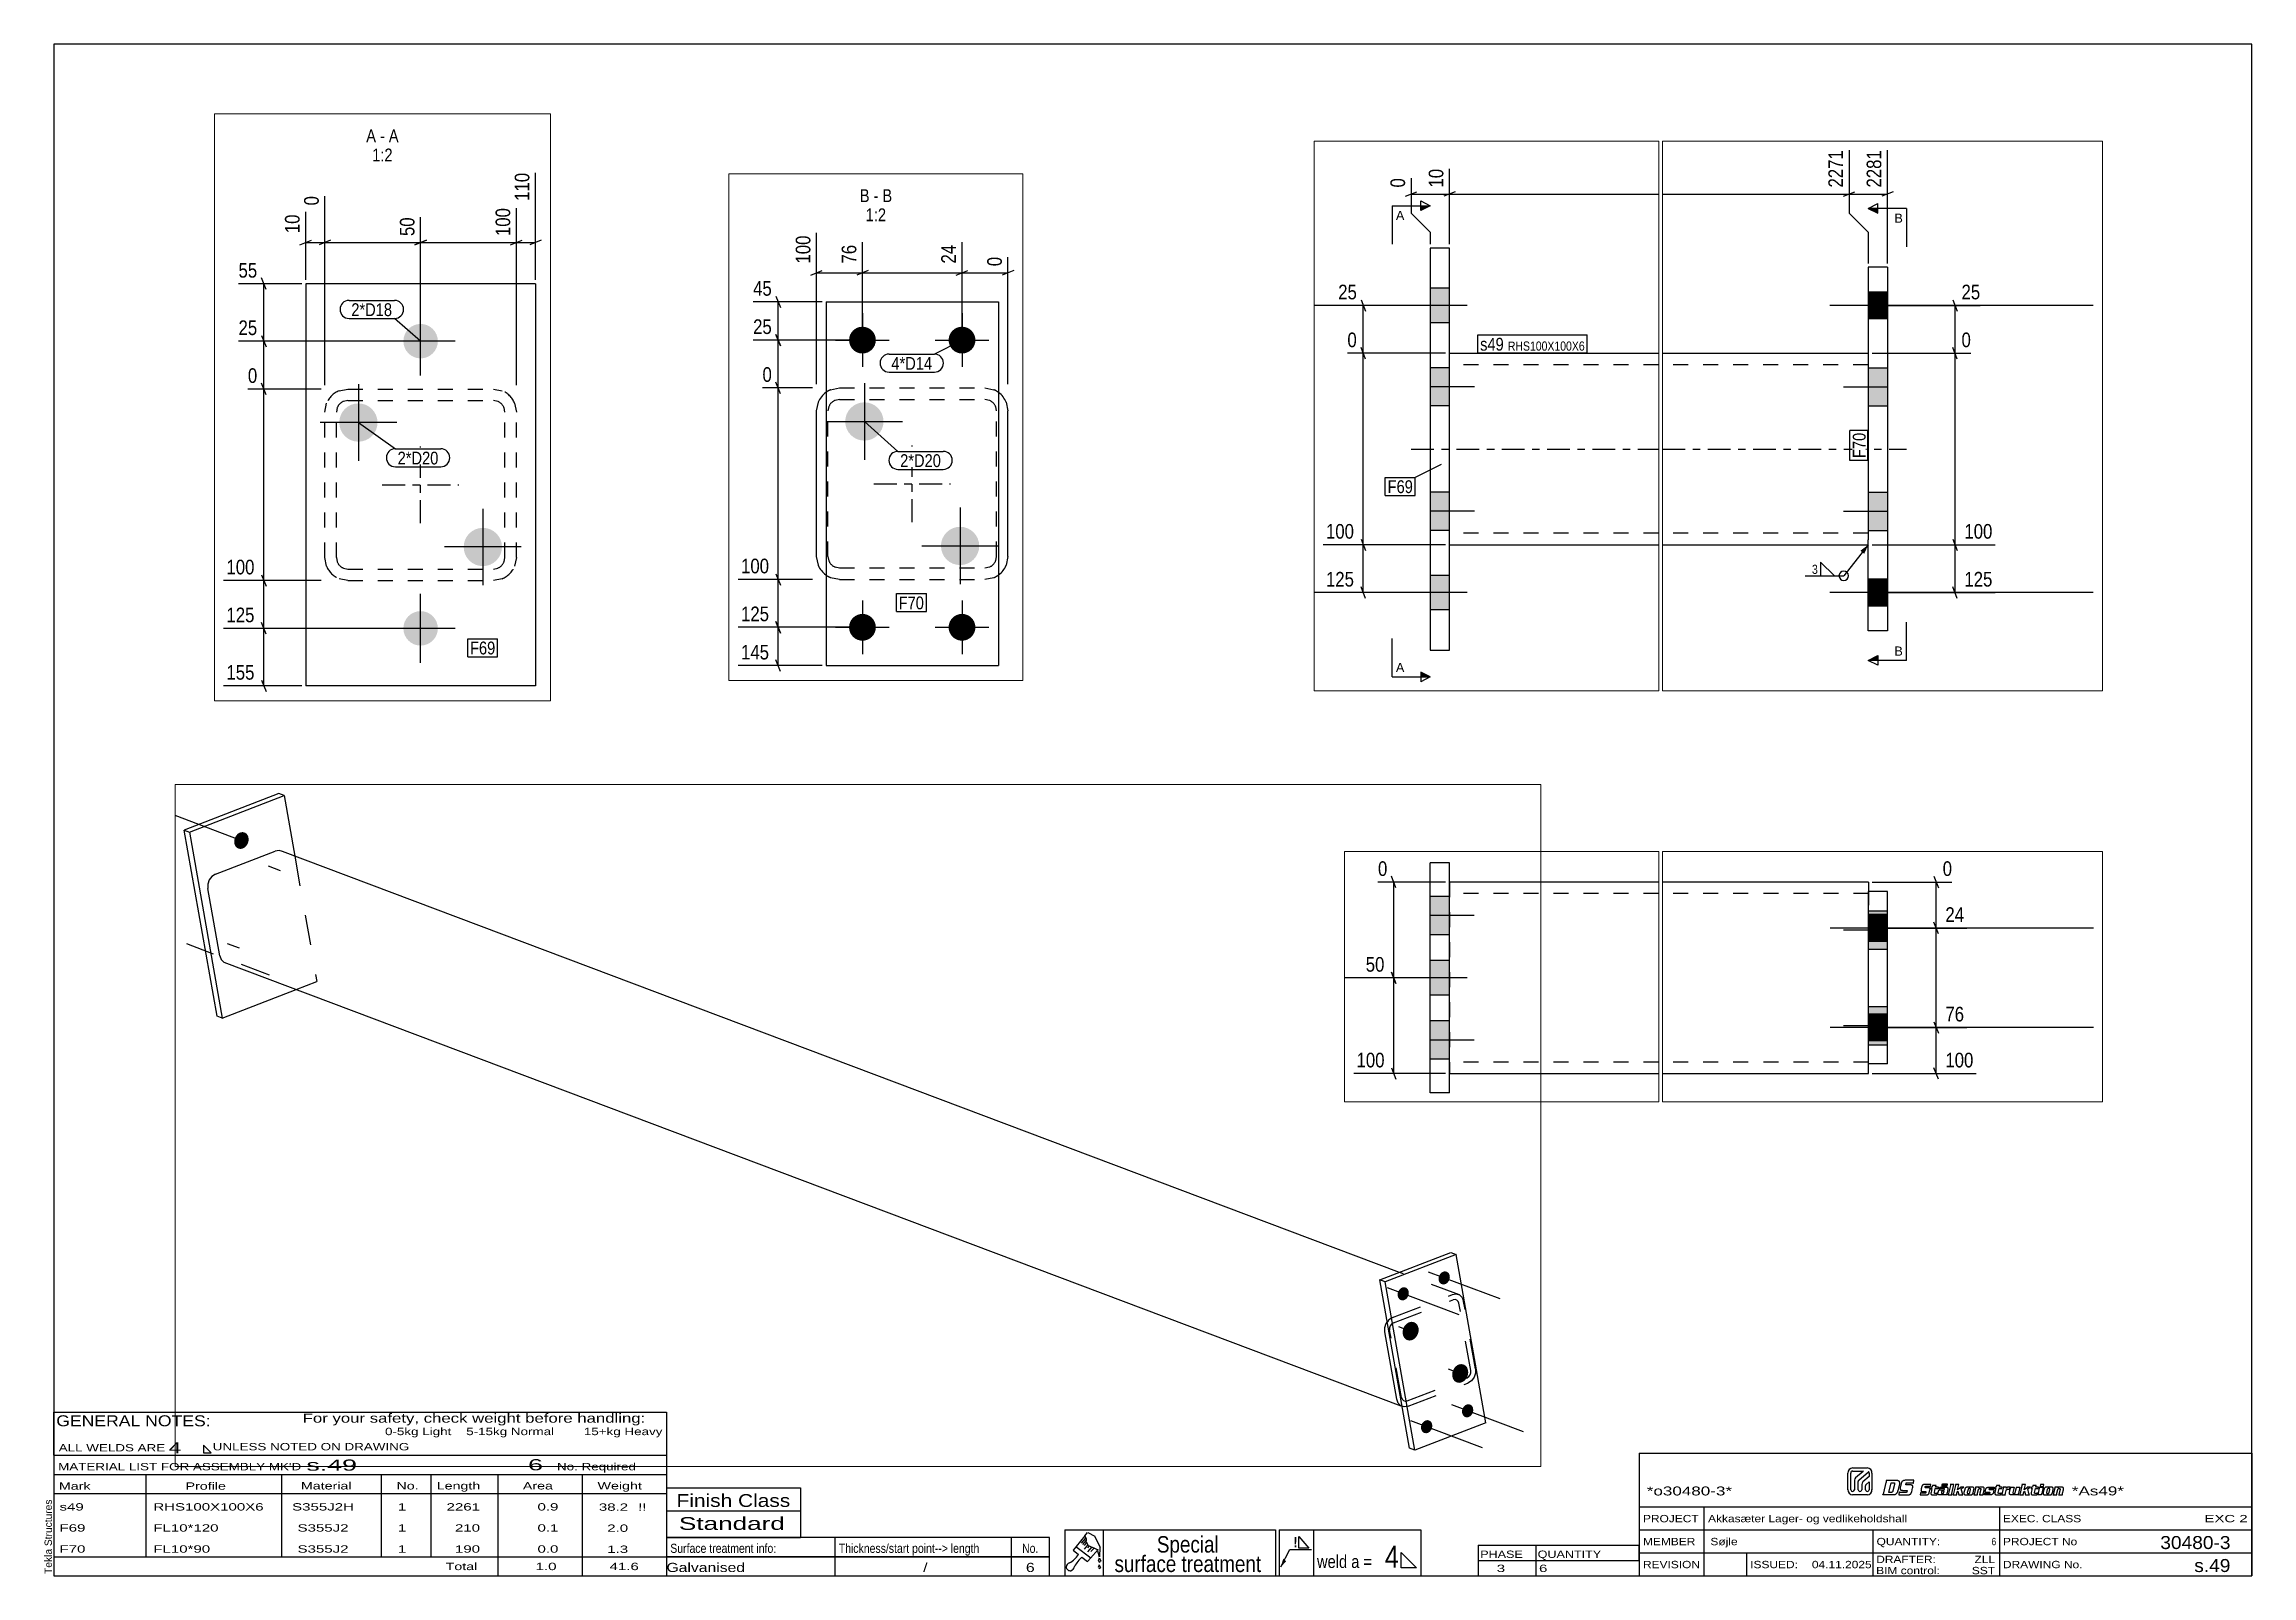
# Paper-space layout 'Layout1' of a CAD drawing. Header units: millimetres. Extents: x 2 to 579, y 5 to 405.
# The model-space entities are those that its viewports show. They can reach past a viewport. Long polylines and large blocks are cut down to what shows.
import ezdxf

# ---------------------------------------------------------------- set-up
doc = ezdxf.new("R2010")
doc.units = ezdxf.units.MM
doc.linetypes.add('DXK_LINE_DOT2', pattern=[3.9198, 1.9599, -1.9599])
doc.linetypes.add('DXK_LINE_DOT3', pattern=[5.9187, 2.979, -0.9799, 0.9799, -0.9799])
for name, color, linetype in [('GRAPHICAL_OBJECTS', 7, 'Continuous'), ('MÅLSÆTNING', 7, 'Continuous'), ('STÅL', 7, 'Continuous'), ('TEKST', 7, 'Continuous')]:
    doc.layers.add(name, color=color, linetype=linetype)
doc.layers.add('Viewport layer', color=7, linetype='Continuous', plot=False)
doc.styles.add('Arial', font='ARIAL.TTF', dxfattribs={"height": 0.2})
doc.styles.add('Arial Narrow', font='ARIALN.TTF', dxfattribs={"height": 0.2})
doc.styles.add('Arial Narrow Bold', font='ARIALNB.TTF', dxfattribs={"height": 0.2})
doc.styles.add('Arial Rounded MT Bold', font='ARLRDBD.TTF', dxfattribs={"height": 0.2})
doc.styles.add('IDAutomationHC39M', font='IDAUTOMATIONHC39M.TTF', dxfattribs={"height": 0.2})

psp = doc.layouts.get("Layout1")

# ---------------------------------------------------------------- texts
at = {"layer": 'GRAPHICAL_OBJECTS', "color": 7}
for s, height, style, width, p in [('GENERAL NOTES:', 2.8633, 'Arial Narrow', 1.4, (5.65, 44.06)), ('ALL WELDS ARE', 1.9089, 'Arial Narrow', 1.6, (6.29, 37.5)), ('UNLESS NOTED ON DRAWING', 1.9089, 'Arial Narrow', 1.6, (46.52, 37.78)), ('s.49', 2.912, 'Arial Rounded MT Bold', 1.794707, (70.97, 32.47)), ('6', 2.91, 'Arial Rounded MT Bold', 1.794707, (128.86, 32.56)), ("MATERIAL LIST FOR ASSEMBLY MK'D", 1.9089, 'Arial Narrow', 1.6, (6.15, 32.56)), ('Mark', 1.909, 'Arial Narrow', 1.7, (6.34, 27.5)), ('Profile', 1.909, 'Arial Narrow', 1.7, (39.41, 27.5)), ('Material', 1.909, 'Arial Narrow', 1.7, (69.54, 27.56)), ('No.', 1.909, 'Arial Narrow', 1.7, (94.5, 27.56)), ('Length', 1.909, 'Arial Narrow', 1.7, (105, 27.56)), ('Area', 1.909, 'Arial Narrow', 1.7, (127.5, 27.56)), ('No. Required', 1.9089, 'Arial Narrow', 1.6, (136.41, 32.56)), ('Weight', 1.909, 'Arial Narrow', 1.7, (147, 27.56)), ('PHASE', 1.909, 'Arial Narrow', 1.5, (377.5, 9.69)), ('QUANTITY', 1.909, 'Arial Narrow', 1.5, (392.5, 9.69))]:
    psp.add_text(s, height=height, dxfattribs=dict(at, style=style, width=width)).set_placement(p)
at = {"layer": 'GRAPHICAL_OBJECTS', "color": 7, "linetype": 'Continuous'}
for s, height, style, width, p in [('For your safety, check weight before handling:  ', 2.3861, 'Arial Narrow', 1.6, (70, 45)), ('0-5kg Light    5-15kg Normal        15+kg Heavy', 1.9089, 'Arial Narrow', 1.6, (91.5, 41.75)), ('4', 2.86, 'Arial Narrow', 1.794707, (35, 37)), ('s49', 1.909, 'Arial Narrow', 1.794707, (6.5, 22.06)), ('RHS100X100X6', 1.9089, 'Arial Narrow', 1.794707, (31, 22.06)), ('S355J2H', 1.909, 'Arial Narrow', 1.794707, (67.24, 22.06)), ('1', 1.91, 'Arial Narrow', 1.794707, (94.86, 22.06)), ('2261', 1.909, 'Arial Narrow', 1.794707, (107.58, 22.06)), ('0.9', 1.909, 'Arial Narrow', 1.794707, (131.32, 22.06)), ('38.2', 1.909, 'Arial Narrow', 1.794707, (147.34, 22)), ('!!', 1.909, 'Arial Narrow', 1.794707, (157.6, 22)), ('Finish Class', 3.3405, 'Arial Narrow', 1.425378, (167.62, 23)), ('*o30480-3*', 2.333, 'IDAutomationHC39M', 1.425378, (421, 26)), ('*As49*', 2.333, 'IDAutomationHC39M', 1.425378, (532, 26.01)), ('F69', 1.909, 'Arial Narrow', 1.794707, (6.5, 16.56)), ('FL10*120', 1.909, 'Arial Narrow', 1.794707, (31, 16.56)), ('S355J2', 1.909, 'Arial Narrow', 1.794707, (68.66, 16.56)), ('1', 1.91, 'Arial Narrow', 1.794707, (94.86, 16.56)), ('210', 1.909, 'Arial Narrow', 1.794707, (109.77, 16.56)), ('0.1', 1.909, 'Arial Narrow', 1.794707, (131.32, 16.56)), ('2.0', 1.909, 'Arial Narrow', 1.794707, (149.53, 16.5)), ('Standard', 3.34, 'Arial Narrow', 1.780292, (168.26, 17)), ('PROJECT', 1.909, 'Arial Narrow', 1.425378, (420, 19)), ('Akkasæter Lager- og vedlikeholdshall', 1.9089, 'Arial Narrow', 1.425378, (437, 19)), ('EXEC. CLASS', 1.9089, 'Arial Narrow', 1.425378, (514, 19)), ('EXC 2', 1.909, 'Arial Narrow', 1.780292, (566.64, 19)), ('F70', 1.909, 'Arial Narrow', 1.794707, (6.5, 11.06)), ('FL10*90', 1.909, 'Arial Narrow', 1.794707, (31, 11.06)), ('S355J2', 1.909, 'Arial Narrow', 1.794707, (68.66, 11.06)), ('1', 1.91, 'Arial Narrow', 1.794707, (94.86, 11.06)), ('190', 1.909, 'Arial Narrow', 1.794707, (109.77, 11.06)), ('0.0', 1.909, 'Arial Narrow', 1.794707, (131.32, 11.06)), ('1.3', 1.909, 'Arial Narrow', 1.794707, (149.53, 11)), ('MEMBER', 1.909, 'Arial Narrow', 1.425378, (420, 13)), ('Søjle', 1.909, 'Arial Narrow', 1.42538, (437.61, 13)), ('QUANTITY:', 1.909, 'Arial Narrow', 1.425378, (481, 13)), ('PROJECT No', 1.909, 'Arial Narrow', 1.425378, (514, 13)), ('30480-3', 3.397, 'Arial Rounded MT Bold', 1.1, (555.09, 12)), ('Total', 1.909, 'Arial Narrow', 1.7, (107.33, 6.5)), ('1.0', 1.909, 'Arial Narrow', 1.794707, (130.83, 6.5)), ('41.6', 1.909, 'Arial Narrow', 1.794707, (150.14, 6.5)), ('Galvanised', 2.386, 'Arial Narrow', 1.5, (165, 6)), ('/', 2.39, 'Arial Narrow', 1.5, (232.03, 6)), ('6', 2.39, 'Arial Narrow', 1.5, (258.86, 6)), ('3', 1.91, 'Arial Narrow', 1.794707, (381.82, 6)), ('6', 1.91, 'Arial Narrow', 1.794707, (392.86, 6)), ('REVISION', 1.909, 'Arial Narrow', 1.425378, (420, 7)), ('ISSUED:', 1.909, 'Arial Narrow', 1.425378, (448, 7)), ('04.11.2025', 1.909, 'Arial Narrow', 1.425378, (464.11, 7)), ('DRAFTER:', 1.909, 'Arial Narrow', 1.425378, (480.91, 8.35)), ('BIM control:', 1.9089, 'Arial Narrow', 1.425378, (480.9, 5.44)), ('SST', 1.909, 'Arial Narrow', 1.425378, (505.88, 5.43)), ('ZLL', 1.909, 'Arial Narrow', 1.425378, (506.58, 8.35)), ('DRAWING No.', 1.9089, 'Arial Narrow', 1.425378, (514, 7)), ('s.49', 3.397, 'Arial Rounded MT Bold', 1.1, (563.96, 6))]:
    psp.add_text(s, height=height, dxfattribs=dict(at, style=style, width=width)).set_placement(p)
at = {"layer": 'GRAPHICAL_OBJECTS', "color": 174, "linetype": 'Continuous', "style": 'Arial'}
psp.add_text('Tekla Structures', height=1.9102, rotation=90, dxfattribs=at).set_placement((4.5, 5.5))
at = {"layer": 'GRAPHICAL_OBJECTS', "color": 7, "linetype": 'Continuous', "style": 'Arial Narrow'}
for s, height, p in [('Surface treatment info:', 2.3861, (166, 11)), ('Thickness/start point--> length', 2.3861, (210, 11)), ('Special', 4.295, (293.07, 11.08)), ('4', 5.73, (352.61, 7.11)), ('6', 1.91, (511.03, 13)), ('surface treatment', 4.2949, (282, 6)), ('weld a =', 3.34, (334.88, 7.06))]:
    psp.add_text(s, height=height, dxfattribs=at).set_placement(p)
at = {"layer": 'GRAPHICAL_OBJECTS', "color": 7, "style": 'Arial Narrow'}
psp.add_text('No.', height=2.386, dxfattribs=at).set_placement((257.87, 11))
at = {"layer": 'GRAPHICAL_OBJECTS', "color": 2, "linetype": 'Continuous', "style": 'Arial Narrow Bold', "width": 0.99921}
psp.add_text('!', height=2.73, dxfattribs=at).set_placement((328.73, 12.42))

msp = doc.modelspace()

# ---------------------------------------------------------------- hatches: boundary and pattern name
at = {"layer": 'STÅL', "linetype": 'Continuous'}
for points in [[(62.5, 656.5), (63.3, 658.2), (64.4, 659.7), (65.6, 661), (67.1, 661.9), (68.6, 662.5), (70.2, 662.7), (71.8, 662.6), (73.2, 662), (74.5, 661.2), (75.5, 659.9), (76.3, 658.5), (76.7, 656.8), (76.9, 655), (76.7, 653.2), (76.2, 651.4), (75.4, 649.7), (74.3, 648.2), (73, 646.9), (71.6, 646), (70, 645.4), (68.4, 645.1), (66.9, 645.3), (65.5, 645.8), (64.2, 646.7), (63.1, 647.9), (62.4, 649.4), (61.9, 651.1), (61.8, 652.9), (62, 654.7)], [(25403.2, 192.3), (25403.2, 210.3), (25393.2, 210.3), (25393.2, 192.3)], [(27674, 194.3), (27674, 208.3), (27664, 208.3), (27664, 194.3)], [(27674, 194.3), (27674, 208.3), (27664, 208.3), (27664, 194.3)], [(1320.3, 199), (1321, 200.3), (1321.8, 201.5), (1322.8, 202.5), (1323.9, 203.2), (1325.2, 203.7), (1326.4, 203.8), (1327.6, 203.7), (1328.7, 203.3), (1329.7, 202.6), (1330.5, 201.7), (1331.1, 200.5), (1331.4, 199.2), (1331.6, 197.8), (1331.4, 196.4), (1331, 195), (1330.4, 193.7), (1329.5, 192.5), (1328.5, 191.5), (1327.4, 190.8), (1326.2, 190.3), (1325, 190.1), (1323.8, 190.3), (1322.7, 190.7), (1321.7, 191.4), (1320.9, 192.3), (1320.3, 193.5), (1319.9, 194.8), (1319.8, 196.2), (1320, 197.6)], [(12017, 178.8, -1), (12017, 196.8, -1)], [(1277.5, 182.4), (1278.2, 183.7), (1279, 184.9), (1280, 185.9), (1281.1, 186.6), (1282.3, 187.1), (1283.6, 187.3), (1284.8, 187.1), (1285.9, 186.7), (1286.9, 186), (1287.7, 185.1), (1288.3, 183.9), (1288.6, 182.6), (1288.7, 181.3), (1288.6, 179.8), (1288.2, 178.4), (1287.6, 177.1), (1286.7, 175.9), (1285.7, 174.9), (1284.6, 174.2), (1283.4, 173.7), (1282.2, 173.6), (1281, 173.7), (1279.9, 174.1), (1278.9, 174.8), (1278.1, 175.8), (1277.5, 176.9), (1277.1, 178.2), (1277, 179.6), (1277.1, 181)], [(6657, 177.8, -1), (6643, 177.8, -1)], [(6709, 177.8, -1), (6695, 177.8, -1)], [(25403.2, 148.8), (25403.2, 168.8), (25393.2, 168.8), (25393.2, 148.8)], [(27664, 168.8), (27664, 148.8), (27674, 148.8), (27674, 168.8)], [(1283, 144.3), (1283.9, 146.2), (1285.1, 147.8), (1286.5, 149.2), (1288.2, 150.3), (1289.9, 150.9), (1291.6, 151.2), (1293.3, 151), (1294.9, 150.4), (1296.3, 149.4), (1297.5, 148.1), (1298.3, 146.4), (1298.9, 144.6), (1299, 142.6), (1298.8, 140.5), (1298.2, 138.5), (1297.3, 136.7), (1296.2, 135), (1294.7, 133.6), (1293.1, 132.5), (1291.4, 131.9), (1289.6, 131.6), (1287.9, 131.8), (1286.3, 132.4), (1284.9, 133.4), (1283.8, 134.7), (1282.9, 136.4), (1282.4, 138.2), (1282.2, 140.2), (1282.5, 142.3)], [(11994.5, 145.3, -1), (11974.5, 145.3, -1)], [(6651, 145.3, -1), (6651, 125.3, -1)], [(1334.8, 100.1), (1335.7, 101.9), (1336.9, 103.6), (1338.3, 105), (1339.9, 106.1), (1341.6, 106.7), (1343.4, 107), (1345.1, 106.8), (1346.7, 106.2), (1348.1, 105.2), (1349.3, 103.9), (1350.1, 102.2), (1350.6, 100.4), (1350.8, 98.4), (1350.6, 96.3), (1350, 94.3), (1349.1, 92.4), (1347.9, 90.8), (1346.5, 89.4), (1344.9, 88.3), (1343.2, 87.7), (1341.4, 87.4), (1339.7, 87.6), (1338.1, 88.2), (1336.7, 89.2), (1335.5, 90.5), (1334.7, 92.2), (1334.2, 94), (1334, 96), (1334.2, 98.1)], [(17535.5, 87.3), (17535.5, 107.3), (17525.5, 107.3), (17525.5, 87.3)], [(25403.2, 83.8), (25403.2, 103.8), (25393.2, 103.8), (25393.2, 83.8)], [(27664, 103.8), (27664, 83.8), (27674, 83.8), (27674, 103.8)], [(19796.4, 99.8), (19796.4, 79.8), (19806.4, 79.8), (19806.4, 99.8)], [(19806.4, 83.8), (19806.4, 97.8), (19796.4, 97.8), (19796.4, 83.8)], [(19806.4, 83.8), (19806.4, 97.8), (19796.4, 97.8), (19796.4, 83.8)], [(12059.5, 80.3, -1), (12039.5, 80.3, -1)], [(6701, 80.3, -1), (6701, 60.3, -1)], [(17525.5, 73.8), (17525.5, 55.8), (17535.5, 55.8), (17535.5, 73.8)], [(17525.5, 73.8), (17525.5, 55.8), (17535.5, 55.8), (17535.5, 73.8)], [(1344.8, 60.2), (1345.5, 61.5), (1346.3, 62.7), (1347.3, 63.7), (1348.4, 64.4), (1349.6, 64.9), (1350.9, 65), (1352.1, 64.9), (1353.2, 64.5), (1354.2, 63.8), (1355, 62.9), (1355.6, 61.7), (1355.9, 60.4), (1356, 59), (1355.9, 57.6), (1355.5, 56.2), (1354.9, 54.9), (1354, 53.7), (1353, 52.7), (1351.9, 52), (1350.7, 51.5), (1349.5, 51.3), (1348.3, 51.5), (1347.1, 51.9), (1346.2, 52.6), (1345.4, 53.5), (1344.8, 54.7), (1344.4, 56), (1344.3, 57.4), (1344.4, 58.8)], [(25403.2, 42.3), (25403.2, 60.3), (25393.2, 60.3), (25393.2, 42.3)], [(27674, 44.3), (27674, 58.3), (27664, 58.3), (27664, 44.3)], [(27674, 44.3), (27674, 58.3), (27664, 58.3), (27664, 44.3)], [(1302, 43.6), (1302.6, 44.9), (1303.5, 46.1), (1304.5, 47.1), (1305.6, 47.8), (1306.8, 48.3), (1308.1, 48.5), (1309.2, 48.3), (1310.4, 47.9), (1311.3, 47.2), (1312.2, 46.3), (1312.8, 45.1), (1313.1, 43.8), (1313.2, 42.4), (1313.1, 41), (1312.7, 39.6), (1312.1, 38.3), (1311.2, 37.1), (1310.2, 36.1), (1309.1, 35.4), (1307.9, 34.9), (1306.7, 34.8), (1305.5, 34.9), (1304.3, 35.3), (1303.4, 36), (1302.5, 36.9), (1302, 38.1), (1301.6, 39.4), (1301.5, 40.8), (1301.6, 42.2)], [(12017, 28.8, -1), (12017, 46.8, -1)], [(19796.4, 49.8), (19796.4, 29.8), (19806.4, 29.8), (19806.4, 49.8)], [(6657, 27.8, -1), (6643, 27.8, -1)], [(6709, 27.8, -1), (6695, 27.8, -1)], [(17535.5, 22.3), (17535.5, 42.3), (17525.5, 42.3), (17525.5, 22.3)], [(19806.4, 31.8), (19806.4, 45.8), (19796.4, 45.8), (19796.4, 31.8)], [(19806.4, 31.8), (19806.4, 45.8), (19796.4, 45.8), (19796.4, 31.8)]]:
    msp.add_hatch(color=96, dxfattribs=at).paths.add_polyline_path(points)
at = {"layer": 'TEKST', "linetype": 'Continuous'}
for color, points in [(30, [(25388.2, 250.9), (25388.2, 253.4), (25393.2, 253.4)]), (30, [(27669, 252), (27669, 249.5), (27664, 252)]), (3, [(27659.9, 73.2), (27664, 76.3), (27661.9, 71.6)]), (30, [(27669, 18.4), (27669, 15.9), (27664, 15.9)]), (30, [(25388.2, 7.3), (25388.2, 9.8), (25393.2, 7.3)])]:
    msp.add_hatch(color=color, dxfattribs=at).paths.add_polyline_path(points)

# ---------------------------------------------------------------- linework, layer by layer
at = {"layer": 'MÅLSÆTNING', "color": 7, "linetype": 'Continuous'}
for p, q in [((27654, 282.4), (27654, 249.5)), ((27654, 282.4), (27654, 249.5)), ((27674, 223.3), (27674, 282.4)), ((12077, 219.8), (12077, 275.7)), ((25383.2, 267.7), (25383.2, 249.5)), ((25403.2, 233.3), (25403.2, 272.6)), ((25403.2, 233.3), (25403.2, 272.6)), ((11957, 219.8), (11957, 255.4)), ((11967, 164.8), (11967, 263.6)), ((11967, 164.8), (11967, 263.6)), ((12067, 164.8), (12067, 257.3)), ((25380.2, 258.3), (25386.2, 260.7)), ((25383.2, 259.5), (25403.2, 259.5)), ((25406.2, 260.7), (25400.2, 258.3)), ((25406.2, 260.7), (25400.2, 258.3)), ((25403.2, 259.5), (27654, 259.5)), ((27651, 258.3), (27657, 260.7)), ((27654, 259.5), (27674, 259.5)), ((27677, 260.7), (27671, 258.3)), ((12017, 189.8), (12017, 252.5)), ((12017, 189.8), (12017, 252.5)), ((25383.2, 249.5), (25393.2, 239.5)), ((27654, 249.5), (27664, 239.5)), ((27654, 249.5), (27664, 239.5)), ((6626, 154.8), (6626, 233.9)), ((11954, 238.1), (11960, 240.5)), ((11957, 239.3), (11967, 239.3)), ((11970, 240.5), (11964, 238.1)), ((11970, 240.5), (11964, 238.1)), ((11967, 239.3), (12017, 239.3)), ((12020, 240.5), (12014, 238.1)), ((12014, 238.1), (12020, 240.5)), ((12017, 239.3), (12067, 239.3)), ((12064, 238.1), (12070, 240.5)), ((12064, 238.1), (12070, 240.5)), ((12067, 239.3), (12077, 239.3)), ((12080, 240.5), (12074, 238.1)), ((25393.2, 239.5), (25393.2, 233.3)), ((27664, 239.5), (27664, 223.3)), ((27664, 239.5), (27664, 223.3)), ((6650, 179.8), (6650, 229)), ((6650, 179.8), (6650, 229)), ((6702, 179.8), (6702, 229)), ((6702, 179.8), (6702, 229)), ((6726, 154.8), (6726, 221.2)), ((11936.3, 214.8), (11933.9, 220.8)), ((6623, 211.8), (6629, 214.2)), ((6626, 213), (6650, 213)), ((6653, 214.2), (6647, 211.8)), ((6653, 214.2), (6647, 211.8)), ((6650, 213), (6702, 213)), ((6699, 211.8), (6705, 214.2)), ((6699, 211.8), (6705, 214.2)), ((6702, 213), (6726, 213)), ((6729, 214.2), (6723, 211.8)), ((11955, 217.8), (11921.9, 217.8)), ((11935.1, 187.8), (11935.1, 217.8)), ((6629, 197.8), (6592.9, 197.8)), ((25401.2, 201.3), (25345.1, 201.3)), ((25357, 204.3), (25359.4, 198.3)), ((27666, 201.3), (27722.4, 201.3)), ((27708.1, 204.3), (27710.5, 198.3)), ((27709.3, 176.3), (27709.3, 201.3)), ((12015, 187.8), (11921.9, 187.8)), ((12015, 187.8), (11921.9, 187.8)), ((11933.9, 190.8), (11936.3, 184.8)), ((11933.9, 190.8), (11936.3, 184.8)), ((11935.1, 162.8), (11935.1, 187.8)), ((6648, 177.8), (6592.9, 177.8)), ((6604.8, 180.8), (6607.2, 174.8)), ((6606, 152.8), (6606, 177.8)), ((25401.2, 176.3), (25349.9, 176.3)), ((25359.4, 173.3), (25357, 179.3)), ((25358.2, 76.3), (25358.2, 176.3)), ((27666, 176.3), (27717.6, 176.3)), ((27666, 176.3), (27717.6, 176.3)), ((27710.5, 173.3), (27708.1, 179.3)), ((27710.5, 173.3), (27708.1, 179.3)), ((11965, 162.8), (11926.8, 162.8)), ((11965, 162.8), (11926.8, 162.8)), ((11936.3, 159.8), (11933.9, 165.8)), ((11936.3, 159.8), (11933.9, 165.8)), ((11935.1, 62.8), (11935.1, 162.8)), ((6624, 152.8), (6597.8, 152.8)), ((6624, 152.8), (6597.8, 152.8)), ((6607.2, 149.8), (6604.8, 155.8)), ((6607.2, 149.8), (6604.8, 155.8)), ((6606, 52.8), (6606, 152.8)), ((17507.6, 111.8), (17505.2, 117.8)), ((19830.6, 117.8), (19833, 111.8)), ((17533.5, 114.8), (17498.2, 114.8)), ((17506.4, 64.8), (17506.4, 114.8)), ((19798.4, 114.8), (19840, 114.8)), ((19831.8, 90.8), (19831.8, 114.8)), ((19833, 87.8), (19830.6, 93.8)), ((19833, 87.8), (19830.6, 93.8)), ((19798.4, 90.8), (19847.8, 90.8)), ((19798.4, 90.8), (19847.8, 90.8)), ((19831.8, 38.8), (19831.8, 90.8)), ((25401.2, 76.3), (25337.3, 76.3)), ((25401.2, 76.3), (25337.3, 76.3)), ((25357, 79.3), (25359.4, 73.3)), ((25357, 79.3), (25359.4, 73.3)), ((25358.2, 51.3), (25358.2, 76.3)), ((27666, 76.3), (27730.2, 76.3)), ((27708.1, 79.3), (27710.5, 73.3)), ((27709.3, 51.3), (27709.3, 76.3)), ((11965, 62.8), (11914.1, 62.8)), ((11965, 62.8), (11914.1, 62.8)), ((11933.9, 65.8), (11936.3, 59.8)), ((11933.9, 65.8), (11936.3, 59.8)), ((11935.1, 37.8), (11935.1, 62.8)), ((17523.5, 64.8), (17490.4, 64.8)), ((17523.5, 64.8), (17490.4, 64.8)), ((17505.2, 67.8), (17507.6, 61.8)), ((17507.6, 61.8), (17505.2, 67.8)), ((17506.4, 14.8), (17506.4, 64.8)), ((6624, 52.8), (6585.1, 52.8)), ((6624, 52.8), (6585.1, 52.8)), ((6604.8, 55.8), (6607.2, 49.8)), ((6604.8, 55.8), (6607.2, 49.8)), ((25401.2, 51.3), (25337.3, 51.3)), ((25359.4, 48.3), (25357, 54.3)), ((27666, 51.3), (27730.2, 51.3)), ((27710.5, 48.3), (27708.1, 54.3)), ((12015, 37.8), (11914.1, 37.8)), ((12015, 37.8), (11914.1, 37.8)), ((11936.3, 34.8), (11933.9, 40.8)), ((11936.3, 34.8), (11933.9, 40.8)), ((11935.1, 7.8), (11935.1, 37.8)), ((19798.4, 38.8), (19847.8, 38.8)), ((19798.4, 38.8), (19847.8, 38.8)), ((19830.6, 41.8), (19833, 35.8)), ((19830.6, 41.8), (19833, 35.8)), ((19831.8, 14.8), (19831.8, 38.8)), ((6648, 27.8), (6585.1, 27.8)), ((6604.8, 30.8), (6607.2, 24.8)), ((6606, 7.8), (6606, 27.8)), ((17533.5, 14.8), (17485.5, 14.8)), ((17505.2, 17.8), (17507.6, 11.8)), ((19798.4, 14.8), (19852.7, 14.8)), ((19833, 11.8), (19830.6, 17.8)), ((6629, 7.8), (6585.1, 7.8)), ((6607.2, 4.8), (6604.8, 10.8)), ((11955, 7.8), (11914.1, 7.8)), ((11933.9, 10.8), (11936.3, 4.8))]:
    msp.add_line(p, q, dxfattribs=at)
at = {"layer": 'STÅL', "color": 2, "linetype": 'Continuous'}
for p, q in [((108.4, 702.9), (9.6, 664.6)), ((15, 662.6), (113.8, 700.8)), ((113.8, 700.8), (108.4, 702.9)), ((113.8, 700.8), (125, 637.6)), ((43.9, 470.3), (9.6, 664.6)), ((9.6, 664.6), (15, 662.6)), ((15, 662.6), (49.3, 468.2)), ((42.1, 618.7), (104.7, 642.9)), ((108.6, 643.5), (104.7, 642.9)), ((112.2, 642.4), (108.6, 643.5)), ((1279, 202.8), (112.2, 642.4)), ((35.7, 612.7), (34.2, 608.3)), ((38.5, 616.4), (35.7, 612.7)), ((42.1, 618.7), (38.5, 616.4)), ((34.2, 608.3), (34.2, 603.8)), ((46.6, 533.4), (34.2, 603.8)), ((46.6, 533.4), (48.1, 529.5)), ((48.1, 529.5), (50.9, 526.7)), ((50.9, 526.7), (1280.4, 63.5)), ((49.3, 468.2), (126.6, 498.2)), ((49.3, 468.2), (43.9, 470.3)), ((25403.2, 231.3), (25393.2, 231.3)), ((25393.2, 231.3), (25393.2, 21.3)), ((25403.2, 21.3), (25403.2, 231.3)), ((1258.5, 194.9), (1332.6, 223.6)), ((1338.1, 221.6), (1264, 192.9)), ((1332.6, 223.6), (1338.1, 221.6)), ((1369.1, 45.7), (1338.1, 221.6)), ((27664, 221.3), (27664, 173.8)), ((27674, 221.3), (27664, 221.3)), ((27674, 221.3), (27674, 31.3)), ((12077, 217.8), (11957, 217.8)), ((11957, 217.8), (11957, 7.8)), ((12077, 217.8), (12077, 7.8)), ((6631, 197.8), (6721, 197.8)), ((6631, 197.8), (6631, 7.8)), ((6721, 197.8), (6721, 7.8)), ((1289.5, 19.1), (1258.5, 194.9)), ((1264, 192.9), (1258.5, 194.9)), ((1295, 17), (1264, 192.9)), ((25403.2, 176.3), (25512.5, 176.3)), ((27556.5, 176.3), (27664, 176.3)), ((27664, 173.8), (27664, 172.8)), ((27664, 172.8), (27664, 164.3)), ((27664, 164.3), (27664, 78.8)), ((1266.3, 150.9), (1265.2, 149.6)), ((1263.7, 145.1), (1265.2, 149.6)), ((1263.7, 140.6), (1263.7, 145.1)), ((1276.1, 70.2), (1263.7, 140.6)), ((6626, 140.8), (6627, 145.4)), ((6626, 64.8), (6626, 140.8)), ((6725.1, 145.4), (6726, 140.8)), ((6726, 64.8), (6726, 140.8)), ((17525.5, 4.8), (17525.5, 124.8)), ((17535.5, 124.8), (17525.5, 124.8)), ((17535.5, 4.8), (17535.5, 124.8)), ((17644.8, 114.8), (17535.5, 114.8)), ((19796.4, 114.8), (19688.9, 114.8)), ((19796.4, 114.8), (19796.4, 113.9)), ((19796.4, 113.9), (19796.4, 109.8)), ((19806.4, 109.8), (19796.4, 109.8)), ((19796.4, 19.8), (19796.4, 109.8)), ((19806.4, 19.8), (19806.4, 109.8)), ((1277.6, 66.3), (1276.1, 70.2)), ((25403.2, 76.3), (25512.5, 76.3)), ((27556.5, 76.3), (27664, 76.3)), ((27664, 31.3), (27664, 78.8)), ((1280.4, 63.5), (1277.6, 66.3)), ((1281.8, 63.1), (1280.4, 63.5)), ((6627, 60.2), (6626, 64.8)), ((6726, 64.8), (6725.1, 60.2)), ((1369.1, 45.7), (1295, 17)), ((27674, 31.3), (27664, 31.3)), ((1295, 17), (1289.5, 19.1)), ((17535.5, 14.8), (17644.8, 14.8)), ((19688.9, 14.8), (19796.4, 14.8)), ((19806.4, 19.8), (19796.4, 19.8)), ((19796.4, 14.8), (19796.4, 19.8)), ((25393.2, 21.3), (25403.2, 21.3)), ((6631, 7.8), (6721, 7.8)), ((12077, 7.8), (11957, 7.8)), ((17535.5, 4.8), (17525.5, 4.8))]:
    msp.add_line(p, q, dxfattribs=at)
at = {"layer": 'STÅL', "color": 96, "linetype": 'Continuous'}
for p, q in [((74.3, 652), (-12.3, 684.7)), ((25403.2, 210.3), (25393.2, 210.3)), ((27674, 208.3), (27664, 208.3)), ((27674, 208.3), (27664, 208.3)), ((1384.1, 175), (1309.4, 203.1)), ((12017, 169.8), (12017, 205.8)), ((25412.5, 201.3), (25253.2, 201.3)), ((27781.5, 201.3), (27644, 201.3)), ((27781.5, 201.3), (27644, 201.3)), ((1341.3, 158.4), (1266.6, 186.6)), ((6650, 191.8), (6650, 163.8)), ((6702, 191.8), (6702, 163.8)), ((12035, 187.8), (11999, 187.8)), ((25403.2, 192.3), (25393.2, 192.3)), ((27674, 194.3), (27664, 194.3)), ((27674, 194.3), (27664, 194.3)), ((6636, 177.8), (6664, 177.8)), ((6688, 177.8), (6716, 177.8)), ((11984.5, 165.3), (11984.5, 125.3)), ((25403.2, 168.8), (25393.2, 168.8)), ((27664, 168.8), (27674, 168.8)), ((6651, 155.3), (6651, 115.3)), ((25416.2, 158.8), (25393.2, 158.8)), ((27651, 158.8), (27674, 158.8)), ((1278.1, 146.1), (1290.6, 141.4)), ((12004.5, 145.3), (11964.5, 145.3)), ((25403.2, 148.8), (25393.2, 148.8)), ((27664, 148.8), (27674, 148.8)), ((6631, 135.3), (6671, 135.3)), ((17535.5, 107.3), (17525.5, 107.3)), ((25403.2, 103.8), (25393.2, 103.8)), ((27664, 103.8), (27674, 103.8)), ((1329.9, 101.9), (1342.4, 97.2)), ((12049.5, 100.3), (12049.5, 60.3)), ((17548.5, 97.3), (17525.5, 97.3)), ((19796.4, 99.8), (19806.4, 99.8)), ((19806.4, 97.8), (19796.4, 97.8)), ((19806.4, 97.8), (19796.4, 97.8)), ((25416.2, 93.8), (25393.2, 93.8)), ((27651, 93.8), (27674, 93.8)), ((6701, 90.3), (6701, 50.3)), ((17535.5, 87.3), (17525.5, 87.3)), ((19913.9, 90.8), (19776.4, 90.8)), ((19913.9, 90.8), (19776.4, 90.8)), ((19783.4, 89.8), (19806.4, 89.8)), ((19806.4, 83.8), (19796.4, 83.8)), ((19806.4, 83.8), (19796.4, 83.8)), ((25403.2, 83.8), (25393.2, 83.8)), ((27664, 83.8), (27674, 83.8)), ((6681, 70.3), (6721, 70.3)), ((12069.5, 80.3), (12029.5, 80.3)), ((17535.5, 73.8), (17525.5, 73.8)), ((17535.5, 73.8), (17525.5, 73.8)), ((19796.4, 79.8), (19806.4, 79.8)), ((1408.6, 36.2), (1333.8, 64.3)), ((17544.8, 64.8), (17385.5, 64.8)), ((17544.8, 64.8), (17385.5, 64.8)), ((25403.2, 60.3), (25393.2, 60.3)), ((27674, 58.3), (27664, 58.3)), ((27674, 58.3), (27664, 58.3)), ((1365.8, 19.6), (1291, 47.8)), ((12017, 19.8), (12017, 55.8)), ((17535.5, 55.8), (17525.5, 55.8)), ((17535.5, 55.8), (17525.5, 55.8)), ((19796.4, 49.8), (19806.4, 49.8)), ((25412.5, 51.3), (25253.2, 51.3)), ((27781.5, 51.3), (27644, 51.3)), ((27781.5, 51.3), (27644, 51.3)), ((6650, 41.8), (6650, 13.8)), ((6702, 41.8), (6702, 13.8)), ((12035, 37.8), (11999, 37.8)), ((17535.5, 42.3), (17525.5, 42.3)), ((19913.9, 38.8), (19776.4, 38.8)), ((19913.9, 38.8), (19776.4, 38.8)), ((19783.4, 39.8), (19806.4, 39.8)), ((19806.4, 45.8), (19796.4, 45.8)), ((19806.4, 45.8), (19796.4, 45.8)), ((25403.2, 42.3), (25393.2, 42.3)), ((27674, 44.3), (27664, 44.3)), ((27674, 44.3), (27664, 44.3)), ((6636, 27.8), (6664, 27.8)), ((6688, 27.8), (6716, 27.8)), ((17548.5, 32.3), (17525.5, 32.3)), ((19806.4, 31.8), (19796.4, 31.8)), ((19806.4, 31.8), (19796.4, 31.8)), ((19796.4, 29.8), (19806.4, 29.8)), ((17535.5, 22.3), (17525.5, 22.3))]:
    msp.add_line(p, q, dxfattribs=at)
at = {"layer": 'STÅL', "color": 7, "linetype": 'DXK_LINE_DOT2'}
for p, q in [((125, 637.6), (148.1, 506.5)), ((126.6, 498.2), (148.1, 506.5)), ((1341.8, 179.2), (1279, 202.8)), ((1271.6, 155.5), (1334.2, 179.7)), ((1272.6, 150), (1335.2, 174.2)), ((1334.2, 179.7), (1338.1, 180.4)), ((1337.1, 174.5), (1335.2, 174.2)), ((1339, 173.9), (1337.1, 174.5)), ((1338.1, 180.4), (1341.8, 179.2)), ((1340.3, 172.5), (1339, 173.9)), ((1341.8, 179.2), (1344.5, 176.4)), ((1344.5, 176.4), (1346, 172.5)), ((25403.2, 76.3), (25403.2, 176.3)), ((27664, 176.3), (27664, 173.8)), ((27664, 173.8), (27664, 78.8)), ((1341.1, 170.5), (1340.3, 172.5)), ((1353.5, 100.2), (1341.1, 170.5)), ((1358.4, 102.1), (1346, 172.5)), ((11974.4, 161.9), (11979, 162.8)), ((11979, 162.8), (12055, 162.8)), ((12055, 162.8), (12059.6, 161.9)), ((25512.5, 170.3), (25403.2, 170.3)), ((27664, 170.3), (27556.5, 170.3)), ((1268, 153.2), (1266.3, 150.9)), ((1271.6, 155.5), (1268, 153.2)), ((1272.6, 150), (1270.8, 148.8)), ((6633.4, 151.9), (6638, 152.8)), ((6638, 152.8), (6714, 152.8)), ((6714, 152.8), (6718.6, 151.9)), ((11967, 150.8), (11967.9, 155.4)), ((11967, 74.8), (11967, 150.8)), ((11973.5, 153.1), (11973, 150.8)), ((11973, 74.8), (11973, 150.8)), ((11979, 156.8), (11976.7, 156.3)), ((11979, 156.8), (12055, 156.8)), ((12057.3, 156.3), (12055, 156.8)), ((12061, 150.8), (12060.6, 153.1)), ((12061, 74.8), (12061, 150.8)), ((12066.1, 155.4), (12067, 150.8)), ((12067, 74.8), (12067, 150.8)), ((1269.4, 147), (1268.7, 144.8)), ((1268.7, 144.8), (1268.7, 142.5)), ((1281.1, 72.2), (1268.7, 142.5)), ((1270.8, 148.8), (1269.4, 147)), ((6632.5, 143.1), (6632, 140.8)), ((6632, 64.8), (6632, 140.8)), ((6638, 146.8), (6635.7, 146.3)), ((6638, 146.8), (6714, 146.8)), ((6716.3, 146.3), (6714, 146.8)), ((6720, 140.8), (6719.6, 143.1)), ((6720, 64.8), (6720, 140.8)), ((17535.5, 114.8), (17535.5, 15.7)), ((17644.8, 108.8), (17535.5, 108.8)), ((19796.4, 108.8), (19688.9, 108.8)), ((19796.4, 109.8), (19796.4, 102.8)), ((1287, 68.5), (1349.5, 92.7)), ((1349.5, 92.7), (1351.4, 93.9)), ((1351.4, 93.9), (1352.7, 95.7)), ((1352.7, 95.7), (1353.5, 97.9)), ((1353.5, 97.9), (1353.5, 100.2)), ((1356.9, 93.2), (1354.1, 89.5)), ((1358.4, 97.6), (1356.9, 93.2)), ((1358.4, 102.1), (1358.4, 97.6)), ((19796.4, 19.8), (19796.4, 102.8)), ((1288, 63), (1350.5, 87.2)), ((1354.1, 89.5), (1350.5, 87.2)), ((25512.5, 82.3), (25403.2, 82.3)), ((27664, 82.3), (27556.5, 82.3)), ((1281.1, 72.2), (1281.8, 70.2)), ((1281.8, 70.2), (1283.2, 68.8)), ((11967.9, 70.2), (11967, 74.8)), ((11973, 74.8), (11973.5, 72.5)), ((11976.7, 69.3), (11979, 68.8)), ((12055, 68.8), (12057.3, 69.3)), ((12060.6, 72.5), (12061, 74.8)), ((12067, 74.8), (12066.1, 70.2)), ((27664, 77.2), (27664, 78.8)), ((27664, 76.3), (27664, 77.2)), ((1284, 62.3), (1281.8, 63.1)), ((1283.2, 68.8), (1285, 68.2)), ((1288, 63), (1284, 62.3)), ((1285, 68.2), (1285.9, 68.4)), ((1285.9, 68.4), (1287, 68.5)), ((6632, 64.8), (6632.5, 62.5)), ((6635.7, 59.3), (6638, 58.8)), ((6638, 58.8), (6714, 58.8)), ((6714, 58.8), (6716.3, 59.3)), ((6719.6, 62.5), (6720, 64.8)), ((11979, 62.8), (11974.4, 63.7)), ((11979, 68.8), (12055, 68.8)), ((11979, 62.8), (12055, 62.8)), ((12059.6, 63.7), (12055, 62.8)), ((6638, 52.8), (6633.4, 53.7)), ((6638, 52.8), (6714, 52.8)), ((6718.6, 53.7), (6714, 52.8)), ((17644.8, 20.8), (17535.5, 20.8)), ((17535.5, 15.7), (17535.5, 14.8)), ((19796.4, 20.8), (19688.9, 20.8))]:
    msp.add_line(p, q, dxfattribs=at)
at = {"layer": 'STÅL', "color": 96, "linetype": 'DXK_LINE_DOT2'}
for p, q in [((110.1, 622.3), (97.6, 627)), ((98.8, 513.2), (12.2, 545.9)), ((67.2, 541.4), (54.7, 546.1))]:
    msp.add_line(p, q, dxfattribs=at)
at = {"layer": 'STÅL', "color": 7, "linetype": 'DXK_LINE_DOT3'}
for p, q in [((12017, 92.8), (12017, 132.8)), ((6676, 82.8), (6676, 122.8)), ((25383.2, 126.3), (25512.5, 126.3)), ((27556.5, 126.3), (27684, 126.3)), ((11997, 112.8), (12037, 112.8)), ((6656, 102.8), (6696, 102.8))]:
    msp.add_line(p, q, dxfattribs=at)
at = {"layer": 'STÅL', "color": 7, "linetype": 'DXK_LINE_DOT2'}
for centre, radius, start, end in [((11979, 150.8), 12, 112.5, 157.5), ((12055, 150.8), 12, 22.5, 67.5), ((6638, 140.8), 12, 112.5, 126.4486), ((6714, 140.8), 12, 53.5514, 67.5), ((11979, 150.8), 6, 112.5, 157.5), ((12055, 150.8), 6, 22.5, 67.5), ((6638, 140.8), 6, 112.5, 157.5), ((6714, 140.8), 6, 22.5, 67.5), ((11979, 74.8), 12, 202.5, 247.5), ((11979, 74.8), 6, 202.5, 247.5), ((12055, 74.8), 6, 292.5, 337.5), ((12055, 74.8), 12, 292.5, 337.5), ((6638, 64.8), 6, 202.5, 247.5), ((6714, 64.8), 6, 292.5, 337.5), ((6638, 64.8), 12, 233.5514, 247.5), ((6714, 64.8), 12, 292.5, 306.4486)]:
    msp.add_arc(centre, radius, start, end, dxfattribs=at)
at = {"layer": 'STÅL', "color": 2, "linetype": 'Continuous'}
for centre, start, end in [((6638, 140.8), 126.4486, 157.5), ((6714, 140.8), 22.5, 53.5514), ((6638, 64.8), 202.5, 233.5514), ((6714, 64.8), 306.4486, 337.5)]:
    msp.add_arc(centre, 12, start, end, dxfattribs=at)
at = {"layer": 'TEKST', "color": 30, "linetype": 'Continuous'}
for p, q in [((27664, 252), (27669, 254.5)), ((27669, 249.5), (27669, 254.5)), ((25393.2, 253.4), (25388.2, 250.9)), ((27664, 252), (27669, 249.5)), ((27664, 15.9), (27669, 18.4)), ((27669, 13.4), (27664, 15.9)), ((27669, 18.4), (27669, 13.4)), ((25393.2, 7.3), (25388.2, 9.8)), ((25388.2, 9.8), (25388.2, 4.8)), ((25393.2, 7.3), (25388.2, 4.8))]:
    msp.add_line(p, q, dxfattribs=at)
at = {"layer": 'TEKST', "color": 3, "linetype": 'Continuous'}
msp.add_line((27664, 76.3), (27651.2, 60.1), dxfattribs=at)
for start, end in [(90, 270), (270, 90)]:
    msp.add_arc((27651.2, 60.1), 2.5, start, end, dxfattribs=at)

# ---------------------------------------------------------------- wipeouts: each hides what was drawn before it
at = {"color": 0, "linetype": 'Continuous'}
for points in [[(11993.7, 291.7), (11993.7, 298.7), (11988.6, 298.7), (11988.6, 291.7)], [(6653.7, 249.9), (6653.7, 256.9), (6648.6, 256.9), (6648.6, 249.9)], [(27682, 18.4), (27682, 23.4), (27677.6, 23.4), (27677.6, 18.4)], [(25379.7, 9.8), (25379.7, 14.8), (25375.2, 14.8), (25375.2, 9.8)]]:
    msp.add_wipeout(points, dxfattribs=at).dxf.layer = 'TEKST'
at = {"color": 0}
for points in [[(12002.2, 200.9), (12002.2, 207.9), (11980.8, 207.9), (11980.8, 200.9)], [(6686.4, 162.3), (6686.4, 169.3), (6665.1, 169.3), (6665.1, 162.3)], [(25384.1, 103.3), (25384.1, 110.3), (25370.9, 110.3), (25370.9, 103.3)], [(27638.1, 60.7), (27638.1, 66.5), (27634.2, 66.5), (27634.2, 60.7)], [(6682.2, 37.2), (6682.2, 44.2), (6668.9, 44.2), (6668.9, 37.2)], [(12056, 24.2), (12056, 31.2), (12042.8, 31.2), (12042.8, 24.2)]]:
    msp.add_wipeout(points, dxfattribs=at).dxf.layer = 'TEKST'

# ---------------------------------------------------------------- next in the draw order: linework, layer by layer
at = {"layer": 'TEKST', "color": 3, "linetype": 'Continuous'}
for p, q in [((27631.1, 60.1), (27651.2, 60.1)), ((27646.3, 60.1), (27639.1, 67.2)), ((27639.1, 67.2), (27639.1, 60.1)), ((27639.1, 60.1), (27646.3, 60.1))]:
    msp.add_line(p, q, dxfattribs=at)
at = {"layer": 'TEKST', "color": 7, "linetype": 'Continuous'}
for p, q in [((27684, 15.9), (27684, 35.9)), ((25373.2, 7.3), (25373.2, 27.3)), ((27684, 15.9), (27664, 15.9)), ((25373.2, 7.3), (25393.2, 7.3))]:
    msp.add_line(p, q, dxfattribs=at)

# ---------------------------------------------------------------- next in the draw order: texts
at = {"layer": 'TEKST', "color": 3, "style": 'Arial Narrow'}
msp.add_text('3', height=4.77, dxfattribs=at).set_placement((27634.6, 61.1))
at = {"layer": 'TEKST', "color": 3, "linetype": 'Continuous', "style": 'Arial'}
for s, p in [('B', (27677.6, 18.4)), ('A', (25375.2, 9.8))]:
    msp.add_text(s, height=4.78, dxfattribs=at).set_placement(p)

# ---------------------------------------------------------------- next in the draw order: wipeouts: each hides what was drawn before it
at = {"color": 0, "linetype": 'Continuous'}
for points, layer in [([(12075.4, 277.3), (12064.2, 277.3), (12064.2, 259.5), (12075.4, 259.5)], 'MÅLSÆTNING'), ([(27672.4, 284), (27661.2, 284), (27661.2, 261.3), (27672.4, 261.3)], 'MÅLSÆTNING'), ([(25381.6, 269.3), (25370.4, 269.3), (25370.4, 261.3), (25381.6, 261.3)], 'MÅLSÆTNING'), ([(25401.6, 274.2), (25390.4, 274.2), (25390.4, 261.3), (25401.6, 261.3)], 'MÅLSÆTNING'), ([(11965.4, 265.2), (11954.2, 265.2), (11954.2, 257.1), (11965.4, 257.1)], 'MÅLSÆTNING'), ([(12015.4, 254.1), (12004.2, 254.1), (12004.2, 241.1), (12015.4, 241.1)], 'MÅLSÆTNING'), ([(6624.4, 234.1), (6613.2, 234.1), (6613.2, 216.2), (6624.4, 216.2)], 'MÅLSÆTNING'), ([(6648.4, 229.2), (6637.2, 229.2), (6637.2, 216.2), (6648.4, 216.2)], 'MÅLSÆTNING'), ([(6700.4, 229.2), (6689.2, 229.2), (6689.2, 216.2), (6700.4, 216.2)], 'MÅLSÆTNING'), ([(6724.4, 222.8), (6713.2, 222.8), (6713.2, 214.8), (6724.4, 214.8)], 'MÅLSÆTNING'), ([(11933.3, 219.4), (11933.3, 230.6), (11920.3, 230.6), (11920.3, 219.4)], 'MÅLSÆTNING'), ([(27724, 202.9), (27724, 214.1), (27711.1, 214.1), (27711.1, 202.9)], 'MÅLSÆTNING'), ([(11933.3, 189.4), (11933.3, 200.6), (11920.3, 200.6), (11920.3, 189.4)], 'MÅLSÆTNING'), ([(6604.2, 179.4), (6604.2, 190.6), (6591.3, 190.6), (6591.3, 179.4)], 'MÅLSÆTNING'), ([(25356.4, 177.9), (25356.4, 189.1), (25348.3, 189.1), (25348.3, 177.9)], 'MÅLSÆTNING'), ([(11933.3, 164.4), (11933.3, 175.6), (11925.2, 175.6), (11925.2, 164.4)], 'MÅLSÆTNING'), ([(6604.2, 154.4), (6604.2, 165.6), (6596.2, 165.6), (6596.2, 154.4)], 'MÅLSÆTNING'), ([(17504.6, 116.4), (17504.6, 127.6), (17496.6, 127.6), (17496.6, 116.4)], 'MÅLSÆTNING'), ([(19841.6, 116.4), (19841.6, 127.6), (19833.6, 127.6), (19833.6, 116.4)], 'MÅLSÆTNING'), ([(19848, 92.4), (19848, 103.6), (19835, 103.6), (19835, 92.4)], 'MÅLSÆTNING'), ([(25354.9, 77.9), (25354.9, 89.1), (25337.1, 89.1), (25337.1, 77.9)], 'MÅLSÆTNING'), ([(27730.4, 77.9), (27730.4, 89.1), (27712.6, 89.1), (27712.6, 77.9)], 'MÅLSÆTNING'), ([(11931.8, 64.4), (11931.8, 75.6), (11914, 75.6), (11914, 64.4)], 'MÅLSÆTNING'), ([(17503.2, 66.4), (17503.2, 77.6), (17490.2, 77.6), (17490.2, 66.4)], 'MÅLSÆTNING'), ([(25354.9, 52.9), (25354.9, 64.1), (25337.1, 64.1), (25337.1, 52.9)], 'MÅLSÆTNING'), ([(27730.4, 52.9), (27730.4, 64.1), (27712.6, 64.1), (27712.6, 52.9)], 'MÅLSÆTNING'), ([(11931.8, 39.4), (11931.8, 50.6), (11914, 50.6), (11914, 39.4)], 'MÅLSÆTNING'), ([(19848, 40.4), (19848, 51.6), (19835, 51.6), (19835, 40.4)], 'MÅLSÆTNING'), ([(6602.8, 29.4), (6602.8, 40.6), (6585, 40.6), (6585, 29.4)], 'MÅLSÆTNING'), ([(17503.2, 16.4), (17503.2, 27.6), (17485.4, 27.6), (17485.4, 16.4)], 'MÅLSÆTNING'), ([(19852.9, 16.4), (19852.9, 27.6), (19835, 27.6), (19835, 16.4)], 'MÅLSÆTNING'), ([(6602.8, 9.4), (6602.8, 20.6), (6585, 20.6), (6585, 9.4)], 'MÅLSÆTNING'), ([(11931.8, 9.4), (11931.8, 20.6), (11914, 20.6), (11914, 9.4)], 'MÅLSÆTNING'), ([(11998.3, 291.7), (11998.3, 298.7), (11995.8, 298.7), (11995.8, 291.7)], 'TEKST'), ([(6658.3, 249.9), (6658.3, 256.9), (6655.8, 256.9), (6655.8, 249.9)], 'TEKST'), ([(25379.7, 245.9), (25379.7, 250.9), (25375.2, 250.9), (25375.2, 245.9)], 'TEKST'), ([(27682, 244.5), (27682, 249.5), (27677.6, 249.5), (27677.6, 244.5)], 'TEKST')]:
    msp.add_wipeout(points, dxfattribs=at).dxf.layer = layer
at = {"color": 0}
for points in [[(12002.2, 200.9), (12002.2, 207.9), (11980.8, 207.9), (11980.8, 200.9)], [(25431.6, 177.7), (25431.6, 184.7), (25419.2, 184.7), (25419.2, 177.7)], [(6686.4, 162.3), (6686.4, 169.3), (6665.1, 169.3), (6665.1, 162.3)], [(12026.3, 123.4), (12026.3, 130.4), (12005, 130.4), (12005, 123.4)], [(27662.6, 134.8), (27655.6, 134.8), (27655.6, 121.6), (27662.6, 121.6)], [(6691, 111.5), (6691, 118.5), (6669.7, 118.5), (6669.7, 111.5)], [(25384.1, 103.3), (25384.1, 110.3), (25370.9, 110.3), (25370.9, 103.3)], [(6682.2, 37.2), (6682.2, 44.2), (6668.9, 44.2), (6668.9, 37.2)], [(12056, 24.2), (12056, 31.2), (12042.8, 31.2), (12042.8, 24.2)]]:
    msp.add_wipeout(points, dxfattribs=at).dxf.layer = 'TEKST'

# ---------------------------------------------------------------- next in the draw order: linework, layer by layer
at = {"layer": 'MÅLSÆTNING', "color": 7, "linetype": 'Continuous'}
for p, q in [((12067, 164.8), (12067, 257.3)), ((27651, 258.3), (27657, 260.7)), ((6604.8, 200.8), (6607.2, 194.8)), ((6606, 177.8), (6606, 197.8)), ((25358.2, 176.3), (25358.2, 201.3)), ((6648, 177.8), (6592.9, 177.8)), ((6607.2, 174.8), (6604.8, 180.8)), ((25401.2, 176.3), (25349.9, 176.3)), ((25359.4, 173.3), (25357, 179.3)), ((27709.3, 76.3), (27709.3, 176.3)), ((27666, 76.3), (27730.2, 76.3)), ((27708.1, 79.3), (27710.5, 73.3)), ((6606, 27.8), (6606, 52.8)), ((6648, 27.8), (6585.1, 27.8)), ((6607.2, 24.8), (6604.8, 30.8))]:
    msp.add_line(p, q, dxfattribs=at)
at = {"layer": 'TEKST', "color": 30, "linetype": 'Continuous'}
for p, q in [((25388.2, 250.9), (25388.2, 255.9)), ((25388.2, 255.9), (25393.2, 253.4))]:
    msp.add_line(p, q, dxfattribs=at)
at = {"layer": 'TEKST', "color": 7, "linetype": 'Continuous'}
for p, q in [((25373.2, 253.4), (25373.2, 233.4)), ((25373.2, 253.4), (25393.2, 253.4)), ((27684, 252), (27664, 252)), ((27684, 252), (27684, 232)), ((11979.6, 209.1), (12003.4, 209.1)), ((11979.6, 199.7), (12003.4, 199.7)), ((12017, 187.8), (12003.4, 199.7)), ((6702, 177.8), (6687.6, 170.5)), ((6663.9, 170.5), (6687.6, 170.5)), ((6663.9, 161.1), (6687.6, 161.1)), ((25398.8, 118.3), (25385.3, 111.5)), ((25369.7, 111.5), (25385.3, 111.5)), ((25369.7, 102.1), (25369.7, 111.5)), ((25385.3, 102.1), (25385.3, 111.5)), ((25369.7, 102.1), (25385.3, 102.1)), ((6667.7, 45.4), (6683.4, 45.4)), ((6667.7, 36), (6667.7, 45.4)), ((6667.7, 36), (6683.4, 36)), ((6683.4, 36), (6683.4, 45.4)), ((12041.6, 32.4), (12057.2, 32.4)), ((12041.6, 23), (12041.6, 32.4)), ((12057.2, 23), (12057.2, 32.4)), ((12041.6, 23), (12057.2, 23))]:
    msp.add_line(p, q, dxfattribs=at)
for centre, start, end in [((11979.6, 204.4), 90, 270), ((12003.4, 204.4), 270, 90), ((6663.9, 165.8), 90, 270), ((6687.6, 165.8), 270, 90)]:
    msp.add_arc(centre, 4.7, start, end, dxfattribs=at)

# ---------------------------------------------------------------- next in the draw order: texts
at = {"layer": 'MÅLSÆTNING', "color": 3, "linetype": 'Continuous', "style": 'Arial Narrow'}
for s, p in [('2281', (27670.8, 262.9)), ('110', (12073.8, 261.1)), ('0', (25380, 262.9)), ('10', (25400, 262.9)), ('50', (12013.8, 242.7)), ('100', (6622.8, 217.8)), ('76', (6646.8, 217.8)), ('24', (6698.8, 217.8)), ('0', (6722.8, 216.4))]:
    msp.add_text(s, height=7.64, rotation=90.0002, dxfattribs=at).set_placement(p)
for s, p in [('55', (11921.9, 221)), ('25', (27712.7, 204.5)), ('25', (11921.9, 191)), ('25', (6592.9, 181)), ('0', (25349.9, 179.5)), ('0', (11926.8, 166)), ('0', (6597.8, 156)), ('0', (17498.2, 118)), ('0', (19835.2, 118)), ('24', (19836.6, 94)), ('100', (25338.7, 79.5)), ('100', (27714.2, 79.5)), ('100', (11915.6, 66)), ('50', (17491.8, 68)), ('125', (25338.7, 54.5)), ('125', (27714.2, 54.5)), ('125', (11915.6, 41)), ('76', (19836.6, 42)), ('125', (6586.6, 31)), ('100', (17487, 18)), ('100', (19836.6, 18)), ('145', (6586.6, 11)), ('155', (11915.6, 11))]:
    msp.add_text(s, height=7.64, dxfattribs=at).set_placement(p)
at = {"layer": 'TEKST', "color": 3, "linetype": 'Continuous', "style": 'Arial'}
for s, p in [('A', (25375.2, 245.9)), ('B', (27677.6, 244.5))]:
    msp.add_text(s, height=4.78, dxfattribs=at).set_placement(p)
at = {"layer": 'TEKST', "color": 3, "style": 'Arial Narrow'}
for s, p in [('2*D18', (11980.8, 200.9)), ('4*D14', (6665.1, 162.3)), ('F69', (25370.9, 103.3)), ('F70', (6668.9, 37.2)), ('F69', (12042.8, 24.2))]:
    msp.add_text(s, height=6.68, dxfattribs=at).set_placement(p)

# ---------------------------------------------------------------- next in the draw order: wipeouts: each hides what was drawn before it
at = {"color": 0, "linetype": 'Continuous'}
for points, layer in [([(11955.4, 255.5), (11944.2, 255.5), (11944.2, 242.6), (11955.4, 242.6)], 'MÅLSÆTNING'), ([(12005.6, 291.7), (12005.6, 298.7), (12000.4, 298.7), (12000.4, 291.7)], 'TEKST'), ([(6665.6, 249.9), (6665.6, 256.9), (6660.4, 256.9), (6660.4, 249.9)], 'TEKST')]:
    msp.add_wipeout(points, dxfattribs=at).dxf.layer = layer
at = {"color": 0}
for points in [[(25431.6, 177.7), (25431.6, 184.7), (25419.2, 184.7), (25419.2, 177.7)], [(12026.3, 123.4), (12026.3, 130.4), (12005, 130.4), (12005, 123.4)], [(27662.6, 134.8), (27655.6, 134.8), (27655.6, 121.6), (27662.6, 121.6)], [(6691, 111.5), (6691, 118.5), (6669.7, 118.5), (6669.7, 111.5)]]:
    msp.add_wipeout(points, dxfattribs=at).dxf.layer = 'TEKST'

# ---------------------------------------------------------------- next in the draw order: linework, layer by layer
at = {"layer": 'TEKST', "color": 7, "linetype": 'Continuous'}
for p, q in [((25418, 176.5), (25418, 185.9)), ((11984.5, 145.3), (12003.8, 131.6)), ((6651, 135.3), (6668.5, 119.7)), ((12003.8, 131.6), (12027.5, 131.6)), ((27654.4, 120.4), (27654.4, 136)), ((27663.8, 136), (27654.4, 136)), ((27663.8, 120.4), (27663.8, 136)), ((6668.5, 119.7), (6692.2, 119.7)), ((12003.8, 122.2), (12027.5, 122.2)), ((27663.8, 120.4), (27654.4, 120.4)), ((6668.5, 110.3), (6692.2, 110.3))]:
    msp.add_line(p, q, dxfattribs=at)
for centre, start, end in [((12003.8, 126.9), 90, 270), ((12027.5, 126.9), 270, 90), ((6668.5, 115), 90, 270), ((6692.2, 115), 270, 90)]:
    msp.add_arc(centre, 4.7, start, end, dxfattribs=at)

# ---------------------------------------------------------------- next in the draw order: texts
at = {"layer": 'MÅLSÆTNING', "color": 3, "linetype": 'Continuous', "style": 'Arial Narrow'}
for s, p in [('0', (11963.8, 258.7)), ('10', (11953.8, 244.2))]:
    msp.add_text(s, height=7.64, rotation=90.0002, dxfattribs=at).set_placement(p)
at = {"layer": 'TEKST', "color": 3, "style": 'Arial Narrow'}
for p in [(12005, 123.4), (6669.7, 111.5)]:
    msp.add_text('2*D20', height=6.68, dxfattribs=at).set_placement(p)
msp.add_text('F70', height=6.68, rotation=90.0002, dxfattribs=at).set_placement((27662.6, 121.6))

# ---------------------------------------------------------------- next in the draw order: wipeouts: each hides what was drawn before it
at = {"color": 0, "linetype": 'Continuous'}
for points, layer in [([(27652.4, 284), (27641.2, 284), (27641.2, 261.3), (27652.4, 261.3)], 'MÅLSÆTNING'), ([(12065.4, 258.9), (12054.2, 258.9), (12054.2, 241.1), (12065.4, 241.1)], 'MÅLSÆTNING'), ([(6604.2, 199.4), (6604.2, 210.6), (6591.3, 210.6), (6591.3, 199.4)], 'MÅLSÆTNING'), ([(25356.4, 202.9), (25356.4, 214.1), (25343.5, 214.1), (25343.5, 202.9)], 'MÅLSÆTNING'), ([(27719.2, 177.9), (27719.2, 189.1), (27711.1, 189.1), (27711.1, 177.9)], 'MÅLSÆTNING'), ([(6602.8, 54.4), (6602.8, 65.6), (6585, 65.6), (6585, 54.4)], 'MÅLSÆTNING'), ([(12002.4, 281.7), (12002.4, 288.7), (11991.7, 288.7), (11991.7, 281.7)], 'TEKST'), ([(6662.4, 239.9), (6662.4, 246.9), (6651.7, 246.9), (6651.7, 239.9)], 'TEKST')]:
    msp.add_wipeout(points, dxfattribs=at).dxf.layer = layer
at = {"color": 0}
msp.add_wipeout([(25473.9, 177.7), (25473.9, 182.7), (25433.7, 182.7), (25433.7, 177.7)], dxfattribs=at).dxf.layer = 'TEKST'

# ---------------------------------------------------------------- next in the draw order: texts
at = {"layer": 'MÅLSÆTNING', "color": 3, "linetype": 'Continuous', "style": 'Arial Narrow'}
for s, p in [('2271', (27650.8, 262.9)), ('100', (12063.8, 242.7))]:
    msp.add_text(s, height=7.64, rotation=90.0002, dxfattribs=at).set_placement(p)
for s, p in [('45', (6592.9, 201)), ('25', (25345.1, 204.5)), ('0', (27712.7, 179.5)), ('100', (6586.6, 56))]:
    msp.add_text(s, height=7.64, dxfattribs=at).set_placement(p)
at = {"layer": 'TEKST', "color": 3, "linetype": 'Continuous', "style": 'Arial Narrow'}
for s, p in [('A', (11988.6, 291.7)), ('1:2', (11991.7, 281.7)), ('-', (11995.8, 291.7)), ('A', (12000.4, 291.7)), ('B', (6648.6, 249.9)), ('B', (6660.4, 249.9)), ('1:2', (6651.7, 239.9)), ('-', (6655.8, 249.9))]:
    msp.add_text(s, height=6.68, dxfattribs=at).set_placement(p)

# ---------------------------------------------------------------- next in the draw order: wipeouts: each hides what was drawn before it
at = {"color": 0}
msp.add_wipeout([(25473.9, 177.7), (25473.9, 182.7), (25433.7, 182.7), (25433.7, 177.7)], dxfattribs=at).dxf.layer = 'TEKST'

# ---------------------------------------------------------------- next in the draw order: linework, layer by layer
at = {"layer": 'TEKST', "color": 7, "linetype": 'Continuous'}
for p, q in [((25418, 185.9), (25475.1, 185.9)), ((25475.1, 176.5), (25475.1, 185.9)), ((25418, 176.5), (25475.1, 176.5))]:
    msp.add_line(p, q, dxfattribs=at)

# ---------------------------------------------------------------- next in the draw order: texts
at = {"layer": 'TEKST', "color": 3, "style": 'Arial Narrow'}
for s, height, p in [('s49', 6.68, (25419.2, 177.7)), ('RHS100X100X6', 4.772, (25433.7, 177.7))]:
    msp.add_text(s, height=height, dxfattribs=at).set_placement(p)

# ---------------------------------------------------------------- hatches: boundary and pattern name
at = {"layer": 'GRAPHICAL_OBJECTS', "linetype": 'Continuous'}
for color, points in [(7, [(504.9, 27.55), (504.91, 27.6)]), (7, [(510.36, 28.16), (510.32, 28.15), (511.73, 28.16)]), (7, [(514.11, 27.95), (514.1, 27.89), (514.11, 28.01)]), (7, [(521.36, 26.72), (521.35, 26.68), (521.61, 27.78)]), (7, [(521.37, 26.77), (521.36, 26.72), (521.61, 27.78)]), (2, [(326.04, 9.5), (326.83, 8.82), (325.47, 7.33), (325.47, 7.33)])]:
    psp.add_hatch(color=color, dxfattribs=at).paths.add_polyline_path(points)

# ---------------------------------------------------------------- linework, layer by layer
at = {"layer": 'GRAPHICAL_OBJECTS', "color": 5, "linetype": 'Continuous'}
for p, q in [((579, 405), (5, 405)), ((5, 405), (5, 5)), ((579, 5), (579, 405)), ((5, 5), (579, 5))]:
    psp.add_line(p, q, dxfattribs=at)
at = {"layer": 'GRAPHICAL_OBJECTS', "color": 7, "linetype": 'Continuous'}
for p, q in [((5, 47.75), (165, 47.75)), ((5, 36.5), (5, 47.75)), ((165, 47.75), (165, 36.5)), ((5, 36.5), (165, 36.5)), ((5, 36.5), (5, 31.5)), ((44.06, 39.09), (46.06, 37.09)), ((44.06, 39.09), (44.06, 37.09)), ((44.06, 37.09), (46.06, 37.09)), ((165, 36.5), (165, 31.5)), ((419, 37), (419, 5)), ((419, 37), (579, 37)), ((579, 37.01), (579, 5)), ((5, 31.5), (165, 31.5)), ((5, 31.5), (5, 26.5)), ((29, 31.5), (29, 26.5)), ((64.5, 31.5), (64.5, 26.5)), ((90.5, 31.5), (90.5, 26.5)), ((103.5, 31.5), (103.5, 26.5)), ((121, 31.5), (121, 26.5)), ((143, 31.5), (143, 26.5)), ((165, 31.5), (165, 26.5)), ((473.53, 27.5), (473.53, 31.84)), ((474.26, 27.47), (474.26, 31.84)), ((474.74, 33.2), (478.6, 33.2)), ((474.74, 32.38), (477.45, 32.38)), ((475.22, 29.96), (475.22, 27.5)), ((477.48, 32.28), (475.51, 30.61)), ((476.18, 27.5), (476.18, 29.61)), ((476.34, 29.95), (478.88, 32.12)), ((477.15, 28.88), (477.15, 27.5)), ((479.08, 30.93), (477.44, 29.53)), ((478.27, 28.87), (479.08, 29.57)), ((479.08, 31.84), (479.08, 30.93)), ((479.08, 29.57), (479.08, 27.5)), ((479.8, 31.84), (479.8, 27.5)), ((482.9, 26.71), (483.54, 29.38)), ((483.54, 29.95), (486.32, 29.95)), ((483.56, 29.89), (483.54, 29.95)), ((483.54, 29.38), (483.56, 29.47)), ((483.57, 29.82), (483.56, 29.89)), ((483.56, 29.47), (483.57, 29.55)), ((483.58, 29.76), (483.57, 29.82)), ((483.57, 29.55), (483.58, 29.62)), ((483.58, 29.69), (483.58, 29.76)), ((483.58, 29.62), (483.58, 29.69)), ((484.2, 26.77), (484.81, 29.32)), ((484.81, 29.32), (485.42, 29.32)), ((485.64, 28.88), (485.25, 27.24)), ((485.42, 29.32), (485.47, 29.32)), ((485.47, 29.32), (485.52, 29.32)), ((485.52, 29.32), (485.56, 29.31)), ((485.56, 29.31), (485.59, 29.3)), ((485.59, 29.3), (485.62, 29.29)), ((485.62, 29.29), (485.64, 29.27)), ((485.64, 29.27), (485.66, 29.25)), ((485.66, 28.94), (485.64, 28.88)), ((485.66, 29.25), (485.67, 29.23)), ((485.67, 29), (485.66, 28.94)), ((485.67, 29.23), (485.68, 29.2)), ((485.68, 29.05), (485.67, 29)), ((485.68, 29.2), (485.68, 29.17)), ((485.68, 29.17), (485.68, 29.14)), ((485.68, 29.14), (485.68, 29.09)), ((485.68, 29.09), (485.68, 29.05)), ((486.32, 29.95), (486.43, 29.95)), ((486.43, 29.95), (486.53, 29.93)), ((486.53, 29.93), (486.61, 29.91)), ((486.95, 28.99), (486.53, 27.19)), ((486.61, 29.91), (486.69, 29.88)), ((486.69, 29.88), (486.76, 29.84)), ((486.76, 29.84), (486.82, 29.79)), ((486.82, 29.79), (486.87, 29.73)), ((486.87, 29.73), (486.91, 29.66)), ((486.91, 29.66), (486.94, 29.58)), ((486.94, 29.58), (486.96, 29.5)), ((486.97, 29.1), (486.95, 28.99)), ((486.96, 29.5), (486.98, 29.41)), ((486.98, 29.21), (486.97, 29.1)), ((486.98, 29.41), (486.98, 29.32)), ((486.98, 29.32), (486.98, 29.24)), ((486.98, 29.24), (486.98, 29.21)), ((487.44, 29.16), (487.24, 28.32)), ((487.47, 29.26), (487.44, 29.16)), ((487.5, 29.36), (487.47, 29.26)), ((487.54, 29.45), (487.5, 29.36)), ((487.59, 29.53), (487.54, 29.45)), ((487.64, 29.61), (487.59, 29.53)), ((487.7, 29.67), (487.64, 29.61)), ((487.76, 29.73), (487.7, 29.67)), ((487.83, 29.78), (487.76, 29.73)), ((487.9, 29.82), (487.83, 29.78)), ((487.98, 29.85), (487.9, 29.82)), ((488.06, 29.88), (487.98, 29.85)), ((488.14, 29.91), (488.06, 29.88)), ((488.24, 29.93), (488.14, 29.91)), ((488.33, 29.94), (488.24, 29.93)), ((488.43, 29.95), (488.33, 29.94)), ((488.51, 29.95), (488.43, 29.95)), ((490.71, 29.95), (488.51, 29.95)), ((488.65, 28.92), (488.66, 28.96)), ((488.65, 28.89), (488.65, 28.92)), ((488.65, 28.87), (488.65, 28.89)), ((488.65, 28.84), (488.65, 28.87)), ((488.66, 28.83), (488.65, 28.84)), ((488.66, 28.96), (488.7, 29.13)), ((488.66, 28.81), (488.66, 28.83)), ((488.7, 29.13), (488.71, 29.18)), ((488.71, 29.18), (488.73, 29.22)), ((488.73, 29.22), (488.76, 29.26)), ((488.76, 29.26), (488.79, 29.28)), ((488.79, 29.28), (488.83, 29.3)), ((488.83, 29.3), (488.87, 29.31)), ((488.87, 29.31), (488.92, 29.32)), ((488.92, 29.32), (488.97, 29.32)), ((488.97, 29.32), (490.14, 29.32)), ((490.14, 29.32), (490.22, 29.32)), ((490.22, 29.32), (490.29, 29.32)), ((490.29, 29.32), (490.37, 29.31)), ((490.37, 29.31), (490.43, 29.29)), ((490.43, 29.29), (490.49, 29.27)), ((490.49, 29.27), (490.55, 29.25)), ((490.55, 29.25), (490.6, 29.21)), ((490.6, 29.21), (490.65, 29.18)), ((490.65, 29.18), (490.71, 29.95)), ((493.32, 28.83), (493.26, 28.82)), ((493.38, 28.85), (493.32, 28.83)), ((493.45, 28.86), (493.38, 28.85)), ((493.52, 28.86), (493.45, 28.86)), ((493.58, 28.86), (493.52, 28.86)), ((495.15, 28.86), (493.58, 28.86)), ((495.11, 28.31), (495.15, 28.86)), ((498.16, 28.83), (498.18, 28.87)), ((498.16, 28.81), (498.16, 28.83)), ((498.18, 28.87), (498.19, 28.89)), ((498.19, 28.89), (498.2, 28.92)), ((498.2, 28.92), (498.21, 28.94)), ((498.21, 28.94), (498.22, 28.96)), ((498.22, 28.96), (498.23, 28.97)), ((498.23, 28.97), (498.24, 28.98)), ((498.24, 28.98), (498.26, 28.99)), ((498.26, 28.99), (498.28, 29)), ((498.28, 29), (498.3, 29.01)), ((498.3, 29.01), (498.32, 29.01)), ((498.32, 29.01), (498.34, 29.02)), ((498.34, 29.02), (498.37, 29.02)), ((498.37, 29.02), (498.4, 29.02)), ((498.4, 29.02), (498.42, 29.02)), ((498.42, 29.02), (499.27, 29.02)), ((499.27, 29.02), (499.3, 29.02)), ((499.3, 29.02), (499.33, 29.02)), ((499.33, 29.02), (499.35, 29.02)), ((499.35, 29.02), (499.37, 29.01)), ((499.37, 29.01), (499.39, 29.01)), ((499.44, 28.84), (499.37, 28.57)), ((499.39, 29.01), (499.41, 29)), ((499.41, 29), (499.42, 28.99)), ((499.42, 28.99), (499.43, 28.98)), ((499.43, 28.98), (499.44, 28.97)), ((499.44, 28.97), (499.44, 28.96)), ((499.44, 28.96), (499.44, 28.94)), ((499.44, 28.94), (499.45, 28.92)), ((499.45, 28.92), (499.44, 28.89)), ((499.44, 28.89), (499.44, 28.87)), ((499.44, 28.87), (499.44, 28.84)), ((501.21, 28.86), (500.26, 28.86)), ((500.26, 28.86), (500.27, 28.83)), ((500.27, 28.83), (500.28, 28.79)), ((500.65, 26.49), (501.21, 28.86)), ((502.51, 28.86), (501.57, 28.86)), ((501.57, 28.86), (501.58, 28.83)), ((501.58, 28.83), (501.58, 28.79)), ((502.17, 27.44), (502.51, 28.86)), ((519.91, 28.86), (518.96, 28.86)), ((518.96, 28.86), (518.97, 28.83)), ((518.97, 28.83), (518.98, 28.79)), ((519.57, 27.44), (519.91, 28.86)), ((523.81, 28.86), (523.69, 28.36)), ((524.69, 28.86), (523.81, 28.86)), ((524.56, 28.36), (524.69, 28.86)), ((5, 26.5), (165, 26.5)), ((5, 26.5), (5, 21)), ((29, 26.5), (29, 21)), ((64.5, 26.5), (64.5, 21)), ((90.5, 26.5), (90.5, 21)), ((103.5, 26.5), (103.5, 21)), ((121, 26.5), (121, 21)), ((143, 26.5), (143, 21)), ((165, 28), (165, 15)), ((165, 28), (200, 28)), ((165, 26.5), (165, 21)), ((200, 28), (200, 15)), ((474.26, 27.37), (474.26, 27.37)), ((474.26, 27.37), (474.26, 27.37)), ((478.6, 26.15), (474.74, 26.15)), ((478.11, 27.5), (478.11, 28.53)), ((482.63, 26.15), (482.68, 26.21)), ((485.42, 26.15), (482.63, 26.15)), ((482.68, 26.21), (482.72, 26.27)), ((482.72, 26.27), (482.76, 26.34)), ((482.76, 26.34), (482.8, 26.41)), ((482.8, 26.41), (482.83, 26.49)), ((482.83, 26.49), (482.86, 26.57)), ((482.86, 26.57), (482.88, 26.64)), ((482.88, 26.64), (482.9, 26.71)), ((484.81, 26.77), (484.2, 26.77)), ((484.86, 26.78), (484.81, 26.77)), ((484.91, 26.78), (484.86, 26.78)), ((484.96, 26.79), (484.91, 26.78)), ((484.99, 26.8), (484.96, 26.79)), ((485.03, 26.81), (484.99, 26.8)), ((485.06, 26.83), (485.03, 26.81)), ((485.08, 26.85), (485.06, 26.83)), ((485.11, 26.87), (485.08, 26.85)), ((485.13, 26.9), (485.11, 26.87)), ((485.15, 26.93), (485.13, 26.9)), ((485.16, 26.96), (485.15, 26.93)), ((485.18, 27.01), (485.16, 26.96)), ((485.2, 27.04), (485.18, 27.01)), ((485.21, 27.07), (485.2, 27.04)), ((485.22, 27.1), (485.21, 27.07)), ((485.24, 27.17), (485.22, 27.1)), ((485.25, 27.24), (485.24, 27.17)), ((485.53, 26.15), (485.42, 26.15)), ((485.63, 26.17), (485.53, 26.15)), ((485.73, 26.19), (485.63, 26.17)), ((485.83, 26.22), (485.73, 26.19)), ((485.91, 26.26), (485.83, 26.22)), ((486, 26.31), (485.91, 26.26)), ((486.07, 26.37), (486, 26.31)), ((486.14, 26.44), (486.07, 26.37)), ((486.21, 26.52), (486.14, 26.44)), ((486.27, 26.6), (486.21, 26.52)), ((486.33, 26.69), (486.27, 26.6)), ((486.38, 26.78), (486.33, 26.69)), ((486.43, 26.89), (486.38, 26.78)), ((486.47, 27), (486.43, 26.89)), ((486.51, 27.11), (486.47, 27)), ((486.53, 27.19), (486.51, 27.11)), ((486.91, 26.91), (486.85, 26.15)), ((486.85, 26.15), (489.09, 26.15)), ((486.97, 26.87), (486.91, 26.91)), ((487.03, 26.84), (486.97, 26.87)), ((487.1, 26.82), (487.03, 26.84)), ((487.17, 26.8), (487.1, 26.82)), ((487.15, 27.84), (487.14, 27.8)), ((487.14, 27.8), (487.14, 27.75)), ((487.14, 27.75), (487.15, 27.71)), ((487.16, 27.94), (487.15, 27.89)), ((487.15, 27.89), (487.15, 27.86)), ((487.15, 27.86), (487.15, 27.84)), ((487.15, 27.71), (487.15, 27.67)), ((487.15, 27.67), (487.16, 27.64)), ((487.17, 28.02), (487.16, 28)), ((487.16, 28), (487.16, 27.95)), ((487.16, 27.95), (487.16, 27.94)), ((487.16, 27.64), (487.17, 27.61)), ((487.18, 28.06), (487.17, 28.02)), ((487.17, 27.61), (487.18, 27.57)), ((487.25, 26.79), (487.17, 26.8)), ((487.2, 28.16), (487.18, 28.06)), ((487.18, 27.57), (487.2, 27.55)), ((487.24, 28.32), (487.2, 28.16)), ((487.2, 27.55), (487.21, 27.52)), ((487.21, 27.52), (487.23, 27.5)), ((487.23, 27.5), (487.25, 27.48)), ((487.25, 27.48), (487.31, 27.44)), ((487.33, 26.78), (487.25, 26.79)), ((487.31, 27.44), (487.36, 27.41)), ((487.41, 26.78), (487.33, 26.78)), ((487.36, 27.41), (487.43, 27.39)), ((487.51, 26.77), (487.41, 26.78)), ((487.43, 27.39), (487.51, 27.36)), ((487.51, 27.36), (487.59, 27.35)), ((488.69, 26.77), (487.51, 26.77)), ((487.59, 27.35), (487.68, 27.34)), ((487.68, 27.34), (487.79, 27.33)), ((487.79, 27.33), (487.89, 27.33)), ((487.89, 27.33), (488.85, 27.33)), ((488.67, 28.8), (488.66, 28.81)), ((488.69, 28.79), (488.67, 28.8)), ((488.7, 28.78), (488.69, 28.79)), ((488.74, 26.78), (488.69, 26.77)), ((488.72, 28.78), (488.7, 28.78)), ((488.75, 28.77), (488.72, 28.78)), ((488.78, 26.78), (488.74, 26.78)), ((488.78, 28.77), (488.75, 28.77)), ((488.81, 28.77), (488.78, 28.77)), ((488.82, 26.8), (488.78, 26.78)), ((488.84, 28.76), (488.81, 28.77)), ((488.84, 26.82), (488.82, 26.8)), ((488.86, 28.76), (488.84, 28.76)), ((488.87, 26.84), (488.84, 26.82)), ((488.85, 27.33), (488.89, 27.32)), ((488.87, 28.76), (488.86, 28.76)), ((489.71, 28.76), (488.87, 28.76)), ((488.89, 26.88), (488.87, 26.84)), ((488.89, 27.32), (488.93, 27.31)), ((488.9, 26.92), (488.89, 26.88)), ((488.92, 26.97), (488.9, 26.92)), ((488.95, 27.09), (488.92, 26.97)), ((488.93, 27.31), (488.95, 27.3)), ((488.95, 27.3), (488.96, 27.27)), ((488.96, 27.15), (488.95, 27.09)), ((488.96, 27.27), (488.97, 27.24)), ((488.97, 27.2), (488.96, 27.15)), ((488.97, 27.24), (488.97, 27.2)), ((489.09, 26.15), (489.19, 26.15)), ((489.19, 26.15), (489.29, 26.16)), ((489.29, 26.16), (489.38, 26.17)), ((489.38, 26.17), (489.47, 26.19)), ((489.47, 26.19), (489.56, 26.21)), ((489.56, 26.21), (489.64, 26.25)), ((489.64, 26.25), (489.71, 26.28)), ((489.82, 28.76), (489.71, 28.76)), ((489.71, 26.28), (489.79, 26.32)), ((489.79, 26.32), (489.85, 26.37)), ((489.92, 28.75), (489.82, 28.76)), ((489.85, 26.37), (489.91, 26.42)), ((489.91, 26.42), (489.97, 26.49)), ((490.01, 28.74), (489.92, 28.75)), ((489.97, 26.49), (490.02, 26.56)), ((490.09, 28.72), (490.01, 28.74)), ((490.02, 26.56), (490.07, 26.64)), ((490.07, 26.64), (490.11, 26.73)), ((490.17, 28.7), (490.09, 28.72)), ((490.11, 26.73), (490.14, 26.83)), ((490.14, 26.83), (490.17, 26.94)), ((490.24, 28.67), (490.17, 28.7)), ((490.17, 26.94), (490.42, 27.98)), ((490.3, 28.64), (490.24, 28.67)), ((490.35, 28.61), (490.3, 28.64)), ((490.39, 28.56), (490.35, 28.61)), ((490.42, 28.51), (490.39, 28.56)), ((490.44, 28.44), (490.42, 28.51)), ((490.42, 27.98), (490.44, 28.09)), ((490.46, 28.37), (490.44, 28.44)), ((490.44, 28.09), (490.46, 28.2)), ((490.46, 28.29), (490.46, 28.37)), ((490.46, 28.2), (490.46, 28.29)), ((492.44, 26.69), (492.39, 26.15)), ((492.39, 26.15), (493.99, 26.15)), ((492.48, 26.66), (492.44, 26.69)), ((492.53, 26.64), (492.48, 26.66)), ((492.57, 26.62), (492.53, 26.64)), ((492.63, 26.61), (492.57, 26.62)), ((492.61, 27.36), (492.6, 27.33)), ((492.6, 27.33), (492.6, 27.29)), ((492.6, 27.29), (492.61, 27.27)), ((492.62, 27.47), (492.61, 27.44)), ((492.61, 27.44), (492.61, 27.43)), ((492.61, 27.43), (492.61, 27.39)), ((492.61, 27.39), (492.61, 27.37)), ((492.61, 27.37), (492.61, 27.36)), ((492.61, 27.27), (492.61, 27.24)), ((492.61, 27.24), (492.62, 27.21)), ((492.63, 27.51), (492.62, 27.49)), ((492.62, 27.49), (492.62, 27.47)), ((492.62, 27.21), (492.62, 27.19)), ((492.62, 27.19), (492.63, 27.17)), ((492.64, 27.58), (492.63, 27.51)), ((492.63, 27.17), (492.64, 27.15)), ((492.68, 26.61), (492.63, 26.61)), ((492.67, 27.7), (492.64, 27.58)), ((492.64, 27.15), (492.65, 27.13)), ((492.65, 27.13), (492.67, 27.11)), ((492.81, 28.3), (492.67, 27.7)), ((492.67, 27.11), (492.68, 27.1)), ((492.68, 27.1), (492.72, 27.07)), ((492.74, 26.6), (492.68, 26.61)), ((492.72, 27.07), (492.76, 27.05)), ((492.8, 26.6), (492.74, 26.6)), ((492.76, 27.05), (492.81, 27.03)), ((492.86, 26.6), (492.8, 26.6)), ((492.83, 28.37), (492.81, 28.3)), ((492.81, 27.03), (492.86, 27.02)), ((492.86, 28.44), (492.83, 28.37)), ((492.89, 28.51), (492.86, 28.44)), ((492.86, 27.02), (492.92, 27)), ((493.71, 26.6), (492.86, 26.6)), ((492.92, 28.57), (492.89, 28.51)), ((492.96, 28.62), (492.92, 28.57)), ((492.92, 27), (492.99, 27)), ((493, 28.67), (492.96, 28.62)), ((492.99, 27), (493.07, 26.99)), ((493.04, 28.71), (493, 28.67)), ((493.09, 28.74), (493.04, 28.71)), ((493.07, 26.99), (493.14, 26.99)), ((493.14, 28.77), (493.09, 28.74)), ((493.2, 28.79), (493.14, 28.77)), ((493.14, 26.99), (493.82, 26.99)), ((493.26, 28.82), (493.2, 28.79)), ((493.68, 28.15), (493.71, 28.28)), ((493.68, 28.13), (493.68, 28.15)), ((493.68, 28.11), (493.68, 28.13)), ((493.68, 28.09), (493.68, 28.11)), ((493.68, 28.07), (493.68, 28.09)), ((493.68, 28.06), (493.68, 28.07)), ((493.69, 28.05), (493.68, 28.06)), ((493.7, 28.04), (493.69, 28.05)), ((493.71, 28.04), (493.7, 28.04)), ((493.71, 28.28), (493.72, 28.31)), ((493.72, 28.03), (493.71, 28.04)), ((493.74, 26.6), (493.71, 26.6)), ((493.72, 28.31), (493.74, 28.34)), ((493.73, 28.03), (493.72, 28.03)), ((493.75, 28.02), (493.73, 28.03)), ((493.74, 28.34), (493.76, 28.37)), ((493.77, 26.6), (493.74, 26.6)), ((493.77, 28.02), (493.75, 28.02)), ((493.76, 28.37), (493.78, 28.39)), ((493.79, 28.02), (493.77, 28.02)), ((493.8, 26.61), (493.77, 26.6)), ((493.78, 28.39), (493.81, 28.4)), ((493.82, 28.02), (493.79, 28.02)), ((493.82, 26.63), (493.8, 26.61)), ((493.81, 28.4), (493.84, 28.41)), ((493.83, 28.02), (493.82, 28.02)), ((493.82, 26.99), (493.85, 26.99)), ((493.83, 26.64), (493.82, 26.63)), ((493.84, 28.02), (493.83, 28.02)), ((493.85, 26.67), (493.83, 26.64)), ((493.84, 28.41), (493.87, 28.41)), ((494.44, 28.02), (493.84, 28.02)), ((493.85, 26.99), (493.88, 26.98)), ((493.86, 26.7), (493.85, 26.67)), ((493.87, 26.74), (493.86, 26.7)), ((493.87, 28.41), (493.91, 28.42)), ((493.89, 26.82), (493.87, 26.74)), ((493.88, 26.98), (493.89, 26.97)), ((493.89, 26.97), (493.9, 26.95)), ((493.9, 26.86), (493.89, 26.82)), ((493.9, 26.95), (493.91, 26.93)), ((493.91, 26.9), (493.9, 26.86)), ((493.91, 28.42), (494.75, 28.42)), ((493.91, 26.93), (493.91, 26.9)), ((493.99, 26.15), (494.07, 26.15)), ((494.07, 26.15), (494.13, 26.16)), ((494.13, 26.16), (494.2, 26.16)), ((494.2, 26.16), (494.27, 26.18)), ((494.27, 26.18), (494.33, 26.2)), ((494.33, 26.2), (494.39, 26.22)), ((494.39, 26.22), (494.44, 26.24)), ((494.52, 28.01), (494.44, 28.02)), ((494.44, 26.24), (494.49, 26.27)), ((494.49, 26.27), (494.54, 26.3)), ((494.58, 28.01), (494.52, 28.01)), ((494.54, 26.3), (494.58, 26.34)), ((494.65, 28), (494.58, 28.01)), ((494.58, 26.34), (494.62, 26.39)), ((494.62, 26.39), (494.66, 26.44)), ((494.71, 27.99), (494.65, 28)), ((494.66, 26.44), (494.69, 26.5)), ((494.69, 26.5), (494.72, 26.56)), ((494.77, 27.97), (494.71, 27.99)), ((494.72, 26.56), (494.75, 26.63)), ((494.75, 28.42), (494.8, 28.41)), ((494.75, 26.63), (494.77, 26.71)), ((494.81, 27.95), (494.77, 27.97)), ((494.77, 26.71), (494.95, 27.45)), ((494.8, 28.41), (494.85, 28.41)), ((494.86, 27.93), (494.81, 27.95)), ((494.85, 28.41), (494.91, 28.4)), ((494.89, 27.9), (494.86, 27.93)), ((494.92, 27.87), (494.89, 27.9)), ((494.91, 28.4), (494.95, 28.39)), ((494.95, 27.83), (494.92, 27.87)), ((494.95, 28.39), (495, 28.38)), ((494.96, 27.79), (494.95, 27.83)), ((494.95, 27.45), (494.96, 27.53)), ((494.97, 27.74), (494.96, 27.79)), ((494.96, 27.53), (494.97, 27.61)), ((494.97, 27.68), (494.97, 27.74)), ((494.97, 27.61), (494.97, 27.68)), ((495, 28.38), (495.04, 28.36)), ((495.04, 28.36), (495.07, 28.34)), ((495.07, 28.34), (495.11, 28.31)), ((495.28, 28.16), (495.19, 27.78)), ((495.19, 27.78), (495.46, 27.78)), ((495.2, 26.63), (495.19, 26.6)), ((495.19, 26.6), (495.19, 26.56)), ((495.19, 26.56), (495.19, 26.52)), ((495.19, 26.52), (495.19, 26.49)), ((495.19, 26.49), (495.19, 26.46)), ((495.19, 26.46), (495.2, 26.42)), ((495.21, 26.72), (495.2, 26.68)), ((495.2, 26.68), (495.2, 26.63)), ((495.2, 26.42), (495.2, 26.4)), ((495.2, 26.4), (495.21, 26.37)), ((495.22, 26.77), (495.21, 26.72)), ((495.21, 26.37), (495.22, 26.34)), ((495.46, 27.78), (495.22, 26.77)), ((495.22, 26.34), (495.24, 26.32)), ((495.24, 26.32), (495.25, 26.3)), ((495.25, 26.3), (495.27, 26.28)), ((495.27, 26.28), (495.28, 26.27)), ((495.55, 28.16), (495.28, 28.16)), ((495.28, 26.27), (495.33, 26.24)), ((495.33, 26.24), (495.37, 26.22)), ((495.37, 26.22), (495.43, 26.19)), ((495.43, 26.19), (495.49, 26.18)), ((495.49, 26.18), (495.56, 26.16)), ((495.65, 28.57), (495.55, 28.16)), ((495.56, 26.16), (495.63, 26.16)), ((495.63, 26.16), (495.71, 26.15)), ((496.53, 28.61), (495.65, 28.57)), ((495.71, 26.15), (495.8, 26.15)), ((495.8, 26.15), (496.73, 26.15)), ((496.08, 26.65), (496.09, 26.68)), ((496.09, 26.63), (496.08, 26.65)), ((496.09, 26.76), (496.1, 26.8)), ((496.09, 26.72), (496.09, 26.76)), ((496.09, 26.68), (496.09, 26.72)), ((496.09, 26.61), (496.09, 26.63)), ((496.1, 26.59), (496.09, 26.61)), ((496.1, 26.8), (496.34, 27.78)), ((496.11, 26.58), (496.1, 26.59)), ((496.12, 26.56), (496.11, 26.58)), ((496.14, 26.55), (496.12, 26.56)), ((496.16, 26.55), (496.14, 26.55)), ((496.19, 26.54), (496.16, 26.55)), ((496.22, 26.53), (496.19, 26.54)), ((496.26, 26.53), (496.22, 26.53)), ((496.29, 26.53), (496.26, 26.53)), ((496.54, 26.53), (496.29, 26.53)), ((496.34, 27.78), (497.07, 27.78)), ((496.43, 28.16), (496.53, 28.61)), ((497.17, 28.16), (496.43, 28.16)), ((496.59, 26.53), (496.54, 26.53)), ((496.63, 26.54), (496.59, 26.53)), ((496.68, 26.54), (496.63, 26.54)), ((496.73, 26.55), (496.68, 26.54)), ((496.73, 26.15), (496.91, 26.64)), ((496.77, 26.57), (496.73, 26.55)), ((496.82, 26.58), (496.77, 26.57)), ((496.87, 26.61), (496.82, 26.58)), ((496.91, 26.64), (496.87, 26.61)), ((497.02, 26.56), (497.03, 26.63)), ((497.02, 26.5), (497.02, 26.56)), ((497.02, 26.44), (497.02, 26.5)), ((497.02, 26.39), (497.02, 26.44)), ((497.04, 26.34), (497.02, 26.39)), ((497.03, 26.63), (497.14, 27.1)), ((497.05, 26.31), (497.04, 26.34)), ((497.08, 26.27), (497.05, 26.31)), ((497.07, 27.78), (497.17, 28.16)), ((497.11, 26.24), (497.08, 26.27)), ((497.14, 26.22), (497.11, 26.24)), ((497.14, 27.1), (497.16, 27.15)), ((497.18, 26.2), (497.14, 26.22)), ((497.16, 27.15), (497.18, 27.2)), ((497.18, 27.2), (497.21, 27.24)), ((497.23, 26.18), (497.18, 26.2)), ((497.21, 27.24), (497.23, 27.28)), ((497.23, 27.28), (497.27, 27.32)), ((497.28, 26.17), (497.23, 26.18)), ((497.27, 27.32), (497.29, 27.35)), ((497.34, 26.16), (497.28, 26.17)), ((497.29, 27.35), (497.3, 27.36)), ((497.3, 27.36), (497.34, 27.39)), ((497.34, 27.39), (497.38, 27.41)), ((497.4, 26.15), (497.34, 26.16)), ((497.36, 27.68), (497.53, 28.16)), ((497.42, 27.71), (497.36, 27.68)), ((497.38, 27.41), (497.42, 27.44)), ((497.46, 26.15), (497.4, 26.15)), ((497.46, 27.73), (497.42, 27.71)), ((497.42, 27.44), (497.46, 27.46)), ((497.51, 27.75), (497.46, 27.73)), ((497.46, 27.46), (497.5, 27.48)), ((498.11, 26.15), (497.46, 26.15)), ((497.5, 27.48), (497.55, 27.49)), ((497.55, 27.76), (497.51, 27.75)), ((497.53, 28.16), (499.16, 28.16)), ((497.6, 27.77), (497.55, 27.76)), ((497.55, 27.49), (497.6, 27.5)), ((497.65, 27.77), (497.6, 27.77)), ((497.6, 27.5), (497.64, 27.5)), ((497.64, 27.5), (497.69, 27.5)), ((497.7, 27.78), (497.65, 27.77)), ((497.69, 27.5), (498.58, 27.5)), ((497.76, 27.78), (497.7, 27.78)), ((498.61, 27.78), (497.76, 27.78)), ((497.93, 26.75), (497.92, 26.72)), ((497.92, 26.72), (497.92, 26.69)), ((497.92, 26.69), (497.92, 26.67)), ((497.92, 26.67), (497.92, 26.64)), ((497.92, 26.64), (497.92, 26.62)), ((497.92, 26.62), (497.93, 26.6)), ((497.94, 26.8), (497.93, 26.77)), ((497.93, 26.77), (497.93, 26.75)), ((497.93, 26.6), (497.93, 26.59)), ((497.93, 26.59), (497.94, 26.57)), ((497.96, 26.87), (497.94, 26.8)), ((497.94, 26.57), (497.95, 26.56)), ((497.95, 26.56), (497.97, 26.55)), ((497.97, 26.91), (497.96, 26.87)), ((497.98, 26.94), (497.97, 26.91)), ((497.97, 26.55), (497.99, 26.54)), ((497.99, 26.97), (497.98, 26.94)), ((498, 26.99), (497.99, 26.97)), ((497.99, 26.54), (498.01, 26.53)), ((498.01, 27.02), (498, 26.99)), ((498.02, 27.04), (498.01, 27.02)), ((498.01, 26.53), (498.03, 26.53)), ((498.03, 27.06), (498.02, 27.04)), ((498.05, 27.07), (498.03, 27.06)), ((498.03, 26.53), (498.05, 26.53)), ((498.06, 27.09), (498.05, 27.07)), ((498.05, 26.53), (498.08, 26.53)), ((498.08, 27.1), (498.06, 27.09)), ((498.1, 27.11), (498.08, 27.1)), ((498.08, 26.53), (498.3, 26.53)), ((498.09, 28.51), (498.1, 28.55)), ((498.09, 28.49), (498.09, 28.51)), ((498.09, 28.47), (498.09, 28.49)), ((498.09, 28.44), (498.09, 28.47)), ((498.09, 28.43), (498.09, 28.44)), ((498.1, 28.41), (498.09, 28.43)), ((498.1, 28.55), (498.11, 28.58)), ((498.11, 28.4), (498.1, 28.41)), ((498.12, 27.12), (498.1, 27.11)), ((498.11, 28.58), (498.16, 28.81)), ((498.12, 28.39), (498.11, 28.4)), ((498.17, 26.15), (498.11, 26.15)), ((498.13, 28.38), (498.12, 28.39)), ((498.14, 27.12), (498.12, 27.12)), ((498.14, 28.38), (498.13, 28.38)), ((498.16, 28.37), (498.14, 28.38)), ((498.17, 27.13), (498.14, 27.12)), ((498.18, 28.36), (498.16, 28.37)), ((498.19, 27.13), (498.17, 27.13)), ((498.23, 26.16), (498.17, 26.15)), ((498.21, 28.36), (498.18, 28.36)), ((498.22, 27.13), (498.19, 27.13)), ((498.23, 28.36), (498.21, 28.36)), ((498.65, 27.13), (498.22, 27.13)), ((498.26, 28.36), (498.23, 28.36)), ((498.28, 26.18), (498.23, 26.16)), ((499.11, 28.36), (498.26, 28.36)), ((498.33, 26.2), (498.28, 26.18)), ((498.3, 26.53), (498.33, 26.53)), ((498.33, 26.53), (498.35, 26.53)), ((498.36, 26.21), (498.33, 26.2)), ((498.35, 26.53), (498.38, 26.53)), ((498.36, 28.69), (498.37, 28.72)), ((498.36, 28.67), (498.36, 28.69)), ((498.36, 28.65), (498.36, 28.67)), ((498.36, 28.63), (498.36, 28.65)), ((498.37, 28.62), (498.36, 28.63)), ((498.38, 26.23), (498.36, 26.21)), ((498.37, 28.72), (498.38, 28.74)), ((498.38, 28.61), (498.37, 28.62)), ((498.38, 28.74), (498.39, 28.76)), ((498.4, 28.6), (498.38, 28.61)), ((498.38, 26.53), (498.4, 26.54)), ((498.4, 26.24), (498.38, 26.23)), ((498.39, 28.76), (498.4, 28.77)), ((498.4, 28.77), (498.42, 28.78)), ((498.42, 28.6), (498.4, 28.6)), ((498.4, 26.54), (498.42, 26.55)), ((498.42, 26.26), (498.4, 26.24)), ((498.42, 28.78), (498.44, 28.78)), ((498.44, 28.6), (498.42, 28.6)), ((498.42, 26.55), (498.44, 26.56)), ((498.44, 26.29), (498.42, 26.26)), ((498.44, 28.78), (498.46, 28.78)), ((499.07, 28.6), (498.44, 28.6)), ((498.44, 26.56), (498.46, 26.57)), ((498.46, 26.31), (498.44, 26.29)), ((498.46, 28.78), (498.48, 28.79)), ((498.46, 26.57), (498.47, 26.58)), ((498.47, 26.33), (498.46, 26.31)), ((498.47, 26.58), (498.49, 26.6)), ((498.49, 26.36), (498.47, 26.33)), ((498.48, 28.79), (499.11, 28.79)), ((498.48, 26.3), (498.49, 26.36)), ((498.48, 26.25), (498.48, 26.3)), ((498.48, 26.22), (498.48, 26.25)), ((498.48, 26.2), (498.48, 26.22)), ((498.49, 26.17), (498.48, 26.2)), ((498.49, 26.6), (498.5, 26.62)), ((498.49, 26.15), (498.49, 26.17)), ((499.35, 26.15), (498.49, 26.15)), ((498.5, 26.62), (498.51, 26.64)), ((498.51, 26.64), (498.52, 26.66)), ((498.52, 26.66), (498.55, 26.72)), ((498.55, 26.75), (498.65, 27.13)), ((498.55, 26.72), (498.55, 26.75)), ((498.58, 27.5), (498.62, 27.51)), ((498.65, 27.78), (498.61, 27.78)), ((498.62, 27.51), (498.65, 27.51)), ((498.69, 27.77), (498.65, 27.78)), ((498.65, 27.51), (498.68, 27.52)), ((498.68, 27.52), (498.7, 27.53)), ((498.72, 27.76), (498.69, 27.77)), ((498.7, 27.53), (498.73, 27.55)), ((498.74, 27.75), (498.72, 27.76)), ((498.73, 27.55), (498.74, 27.57)), ((498.75, 27.75), (498.74, 27.75)), ((498.74, 27.57), (498.76, 27.6)), ((498.76, 27.74), (498.75, 27.75)), ((498.77, 27.73), (498.76, 27.74)), ((498.76, 27.6), (498.77, 27.64)), ((498.77, 27.71), (498.77, 27.73)), ((498.77, 27.7), (498.77, 27.71)), ((498.77, 27.68), (498.77, 27.7)), ((498.77, 27.66), (498.77, 27.68)), ((498.77, 27.64), (498.77, 27.66)), ((499.09, 28.6), (499.07, 28.6)), ((499.11, 28.6), (499.09, 28.6)), ((499.11, 28.79), (499.14, 28.78)), ((499.13, 28.61), (499.11, 28.6)), ((499.15, 28.36), (499.11, 28.36)), ((499.15, 28.61), (499.13, 28.61)), ((499.14, 28.78), (499.16, 28.78)), ((499.16, 28.63), (499.15, 28.61)), ((499.18, 28.36), (499.15, 28.36)), ((499.16, 28.78), (499.17, 28.78)), ((499.17, 28.64), (499.16, 28.63)), ((499.16, 28.16), (499.24, 28.16)), ((499.17, 28.78), (499.18, 28.77)), ((499.18, 28.67), (499.17, 28.64)), ((499.18, 28.77), (499.19, 28.76)), ((499.19, 28.69), (499.18, 28.67)), ((499.19, 28.36), (499.18, 28.36)), ((499.19, 28.76), (499.19, 28.74)), ((499.19, 28.74), (499.19, 28.72)), ((499.19, 28.72), (499.19, 28.69)), ((499.22, 28.37), (499.19, 28.36)), ((499.24, 28.37), (499.22, 28.37)), ((499.26, 28.38), (499.24, 28.37)), ((499.24, 28.16), (499.3, 28.16)), ((499.27, 28.39), (499.26, 28.38)), ((499.29, 28.4), (499.27, 28.39)), ((499.3, 28.41), (499.29, 28.4)), ((499.31, 28.43), (499.3, 28.41)), ((499.3, 28.16), (499.35, 28.15)), ((499.33, 28.44), (499.31, 28.43)), ((499.34, 28.46), (499.33, 28.44)), ((499.34, 26.31), (499.33, 26.26)), ((499.33, 26.26), (499.34, 26.2)), ((499.35, 28.48), (499.34, 28.46)), ((499.35, 26.39), (499.34, 26.37)), ((499.34, 26.37), (499.34, 26.31)), ((499.34, 26.2), (499.35, 26.15)), ((499.36, 28.51), (499.35, 28.48)), ((499.35, 28.15), (499.39, 28.14)), ((499.39, 26.6), (499.35, 26.39)), ((499.37, 28.54), (499.36, 28.51)), ((499.37, 28.57), (499.37, 28.54)), ((499.39, 28.14), (499.44, 28.12)), ((499.4, 26.65), (499.39, 26.6)), ((499.62, 27.59), (499.4, 26.68)), ((499.4, 26.68), (499.4, 26.67)), ((499.4, 26.67), (499.4, 26.65)), ((499.44, 28.12), (499.48, 28.1)), ((499.48, 28.1), (499.51, 28.07)), ((499.51, 28.07), (499.54, 28.04)), ((499.54, 28.04), (499.57, 28)), ((499.57, 28), (499.6, 27.96)), ((499.6, 27.96), (499.62, 27.91)), ((499.62, 27.91), (499.63, 27.87)), ((499.63, 27.65), (499.62, 27.59)), ((499.65, 26.2), (499.62, 26.15)), ((499.62, 26.15), (500.64, 26.15)), ((499.63, 27.87), (499.64, 27.82)), ((499.64, 27.71), (499.63, 27.65)), ((499.64, 27.82), (499.64, 27.76)), ((499.64, 27.76), (499.64, 27.71)), ((499.68, 26.24), (499.65, 26.2)), ((499.71, 26.3), (499.68, 26.24)), ((499.73, 26.35), (499.71, 26.3)), ((499.76, 26.47), (499.73, 26.35)), ((500.27, 28.59), (499.76, 26.47)), ((500.28, 28.7), (500.27, 28.59)), ((500.28, 28.79), (500.28, 28.77)), ((500.28, 28.77), (500.28, 28.74)), ((500.28, 28.74), (500.28, 28.7)), ((500.62, 26.33), (500.63, 26.42)), ((500.62, 26.29), (500.62, 26.33)), ((500.62, 26.24), (500.62, 26.29)), ((500.62, 26.2), (500.62, 26.24)), ((500.64, 26.15), (500.62, 26.2)), ((500.63, 26.42), (500.65, 26.49)), ((500.95, 26.2), (500.92, 26.15)), ((500.92, 26.15), (501.94, 26.15)), ((500.98, 26.24), (500.95, 26.2)), ((501.01, 26.3), (500.98, 26.24)), ((501.03, 26.35), (501.01, 26.3)), ((501.07, 26.47), (501.03, 26.35)), ((501.58, 28.59), (501.07, 26.47)), ((501.58, 28.79), (501.59, 28.77)), ((501.59, 28.7), (501.58, 28.59)), ((501.59, 28.77), (501.59, 28.74)), ((501.59, 28.74), (501.59, 28.7)), ((501.92, 26.33), (501.94, 26.42)), ((501.92, 26.29), (501.92, 26.33)), ((501.92, 26.24), (501.92, 26.29)), ((501.93, 26.2), (501.92, 26.24)), ((501.94, 26.15), (501.93, 26.2)), ((501.94, 26.42), (501.95, 26.49)), ((501.95, 26.49), (502.06, 26.94)), ((502.06, 26.94), (502.26, 27.08)), ((502.06, 26.94), (502.26, 27.08)), ((502.77, 27.89), (502.17, 27.44)), ((502.26, 27.08), (502.47, 26.15)), ((502.47, 26.15), (503.55, 26.15)), ((502.81, 27.93), (502.77, 27.89)), ((502.85, 27.96), (502.81, 27.93)), ((502.88, 28), (502.85, 27.96)), ((502.91, 28.04), (502.88, 28)), ((502.93, 28.08), (502.91, 28.04)), ((502.95, 28.12), (502.93, 28.08)), ((502.96, 28.16), (502.95, 28.12)), ((503.77, 28.16), (502.96, 28.16)), ((503.06, 27.7), (503.24, 27.84)), ((503.4, 26.47), (503.06, 27.7)), ((503.24, 27.84), (503.32, 27.9)), ((503.32, 27.9), (503.42, 27.97)), ((503.43, 26.38), (503.4, 26.47)), ((503.42, 27.97), (503.5, 28.02)), ((503.47, 26.29), (503.43, 26.38)), ((503.52, 26.19), (503.47, 26.29)), ((503.5, 28.02), (503.54, 28.05)), ((503.55, 26.15), (503.52, 26.19)), ((503.54, 28.05), (503.59, 28.07)), ((503.59, 28.07), (503.67, 28.11)), ((503.67, 28.11), (503.77, 28.16)), ((503.81, 26.66), (503.79, 26.58)), ((503.79, 26.58), (503.79, 26.51)), ((503.79, 26.51), (503.79, 26.45)), ((503.79, 26.45), (503.81, 26.39)), ((503.82, 26.74), (503.81, 26.66)), ((503.81, 26.39), (503.82, 26.34)), ((503.83, 26.77), (503.82, 26.74)), ((503.82, 26.34), (503.85, 26.3)), ((504.01, 27.54), (503.83, 26.77)), ((503.85, 26.3), (503.88, 26.27)), ((503.88, 26.27), (503.92, 26.24)), ((503.92, 26.24), (503.97, 26.21)), ((503.97, 26.21), (504.02, 26.19)), ((504.03, 27.6), (504.01, 27.54)), ((504.02, 26.19), (504.08, 26.18)), ((504.04, 27.66), (504.03, 27.6)), ((504.06, 27.71), (504.04, 27.66)), ((504.09, 27.77), (504.06, 27.71)), ((504.08, 26.18), (504.14, 26.16)), ((504.12, 27.82), (504.09, 27.77)), ((504.15, 27.87), (504.12, 27.82)), ((504.14, 26.16), (504.21, 26.16)), ((504.18, 27.92), (504.15, 27.87)), ((504.22, 27.96), (504.18, 27.92)), ((504.21, 26.16), (504.28, 26.15)), ((504.27, 28), (504.22, 27.96)), ((504.31, 28.04), (504.27, 28)), ((504.28, 26.15), (504.36, 26.15)), ((504.36, 28.07), (504.31, 28.04)), ((504.41, 28.1), (504.36, 28.07)), ((504.36, 26.15), (505.5, 26.15)), ((504.46, 28.12), (504.41, 28.1)), ((504.51, 28.14), (504.46, 28.12)), ((504.56, 28.15), (504.51, 28.14)), ((504.61, 28.16), (504.56, 28.15)), ((504.67, 28.16), (504.61, 28.16)), ((504.75, 28.16), (504.67, 28.16)), ((504.7, 26.7), (504.69, 26.67)), ((504.69, 26.67), (504.69, 26.65)), ((504.69, 26.65), (504.69, 26.63)), ((504.69, 26.63), (504.7, 26.61)), ((504.9, 27.55), (504.7, 26.73)), ((504.7, 26.73), (504.7, 26.7)), ((504.7, 26.61), (504.7, 26.59)), ((504.7, 26.59), (504.71, 26.58)), ((504.71, 26.58), (504.72, 26.56)), ((504.72, 26.56), (504.73, 26.56)), ((504.73, 26.56), (504.74, 26.55)), ((504.74, 26.55), (504.76, 26.54)), ((505.92, 28.16), (504.75, 28.16)), ((504.76, 26.54), (504.78, 26.53)), ((504.78, 26.53), (504.81, 26.53)), ((504.81, 26.53), (504.83, 26.53)), ((504.83, 26.53), (504.86, 26.53)), ((504.86, 26.53), (505.11, 26.53)), ((504.91, 27.6), (504.9, 27.55)), ((504.93, 27.65), (504.91, 27.6)), ((504.96, 27.69), (504.93, 27.65)), ((504.99, 27.72), (504.96, 27.69)), ((505.02, 27.74), (504.99, 27.72)), ((505.06, 27.76), (505.02, 27.74)), ((505.11, 27.77), (505.06, 27.76)), ((505.15, 27.78), (505.11, 27.77)), ((505.11, 26.53), (505.13, 26.53)), ((505.13, 26.53), (505.16, 26.53)), ((505.37, 27.78), (505.15, 27.78)), ((505.16, 26.53), (505.19, 26.53)), ((505.19, 26.53), (505.21, 26.54)), ((505.21, 26.54), (505.23, 26.55)), ((505.23, 26.55), (505.25, 26.56)), ((505.25, 26.56), (505.27, 26.57)), ((505.27, 26.57), (505.28, 26.59)), ((505.28, 26.59), (505.3, 26.6)), ((505.3, 26.6), (505.31, 26.62)), ((505.31, 26.62), (505.32, 26.64)), ((505.32, 26.64), (505.33, 26.66)), ((505.33, 26.66), (505.34, 26.69)), ((505.34, 26.69), (505.35, 26.72)), ((505.35, 26.72), (505.36, 26.75)), ((505.36, 26.75), (505.37, 26.78)), ((505.4, 27.78), (505.37, 27.78)), ((505.37, 26.78), (505.55, 27.53)), ((505.43, 27.77), (505.4, 27.78)), ((505.45, 27.77), (505.43, 27.77)), ((505.48, 27.76), (505.45, 27.77)), ((505.5, 27.75), (505.48, 27.76)), ((505.52, 27.74), (505.5, 27.75)), ((505.5, 26.15), (505.58, 26.14)), ((505.53, 27.73), (505.52, 27.74)), ((505.54, 27.72), (505.53, 27.73)), ((505.55, 27.7), (505.54, 27.72)), ((505.56, 27.69), (505.55, 27.7)), ((505.55, 27.53), (505.56, 27.56)), ((505.56, 27.67), (505.56, 27.69)), ((505.56, 27.64), (505.56, 27.67)), ((505.56, 27.62), (505.56, 27.64)), ((505.56, 27.59), (505.56, 27.62)), ((505.56, 27.56), (505.56, 27.59)), ((505.58, 26.14), (505.65, 26.15)), ((505.65, 26.15), (505.71, 26.15)), ((505.71, 26.15), (505.76, 26.16)), ((505.76, 26.16), (505.82, 26.18)), ((505.82, 26.18), (505.87, 26.2)), ((505.87, 26.2), (505.92, 26.23)), ((505.99, 28.15), (505.92, 28.16)), ((505.92, 26.23), (505.96, 26.26)), ((505.96, 26.26), (506, 26.29)), ((506.07, 28.15), (505.99, 28.15)), ((506, 26.29), (506.04, 26.34)), ((506.04, 26.34), (506.08, 26.38)), ((506.14, 28.14), (506.07, 28.15)), ((506.08, 26.38), (506.11, 26.43)), ((506.11, 26.43), (506.15, 26.48)), ((506.2, 28.12), (506.14, 28.14)), ((506.15, 26.48), (506.17, 26.53)), ((506.17, 26.53), (506.2, 26.59)), ((506.25, 28.1), (506.2, 28.12)), ((506.2, 26.59), (506.22, 26.66)), ((506.22, 26.66), (506.43, 27.53)), ((506.3, 28.08), (506.25, 28.1)), ((506.34, 28.05), (506.3, 28.08)), ((506.38, 28.02), (506.34, 28.05)), ((506.4, 26.2), (506.36, 26.15)), ((506.36, 26.15), (507.38, 26.15)), ((506.41, 27.98), (506.38, 28.02)), ((506.43, 26.25), (506.4, 26.2)), ((506.43, 27.94), (506.41, 27.98)), ((506.45, 27.89), (506.43, 27.94)), ((506.43, 27.53), (506.44, 27.61)), ((506.45, 26.3), (506.43, 26.25)), ((506.44, 27.61), (506.46, 27.69)), ((506.46, 27.83), (506.45, 27.89)), ((506.47, 26.34), (506.45, 26.3)), ((506.46, 27.76), (506.46, 27.83)), ((506.46, 27.69), (506.46, 27.76)), ((506.49, 26.41), (506.47, 26.34)), ((506.51, 26.48), (506.49, 26.41)), ((506.52, 26.49), (506.51, 26.48)), ((506.54, 26.57), (506.52, 26.49)), ((506.85, 27.89), (506.54, 26.57)), ((507.7, 28.16), (506.84, 28.16)), ((506.84, 28.16), (506.85, 28.12)), ((506.85, 28.12), (506.86, 28.08)), ((506.86, 28.01), (506.85, 27.89)), ((506.86, 28.08), (506.86, 28.04)), ((506.86, 28.04), (506.86, 28.01)), ((507.37, 26.39), (507.4, 26.55)), ((507.37, 26.36), (507.37, 26.39)), ((507.37, 26.35), (507.37, 26.36)), ((507.37, 26.31), (507.37, 26.35)), ((507.37, 26.26), (507.37, 26.31)), ((507.37, 26.2), (507.37, 26.26)), ((507.38, 26.15), (507.37, 26.2)), ((507.4, 26.55), (507.65, 27.59)), ((507.65, 27.59), (507.66, 27.63)), ((507.66, 27.63), (507.68, 27.67)), ((507.68, 27.67), (507.7, 27.7)), ((507.69, 27.99), (507.7, 28.16)), ((507.73, 28.04), (507.69, 27.99)), ((507.7, 27.7), (507.72, 27.73)), ((507.72, 27.73), (507.75, 27.75)), ((507.77, 28.07), (507.73, 28.04)), ((507.75, 27.75), (507.78, 27.77)), ((507.81, 28.1), (507.77, 28.07)), ((507.78, 27.77), (507.82, 27.77)), ((507.85, 28.12), (507.81, 28.1)), ((507.82, 27.77), (507.85, 27.78)), ((507.87, 26.19), (507.84, 26.15)), ((507.84, 26.15), (508.86, 26.15)), ((507.89, 28.14), (507.85, 28.12)), ((507.85, 27.78), (508.12, 27.78)), ((507.9, 26.24), (507.87, 26.19)), ((507.94, 28.15), (507.89, 28.14)), ((507.92, 26.28), (507.9, 26.24)), ((507.94, 26.33), (507.92, 26.28)), ((507.99, 28.15), (507.94, 28.15)), ((507.96, 26.38), (507.94, 26.33)), ((507.98, 26.44), (507.96, 26.38)), ((508, 26.51), (507.98, 26.44)), ((508.04, 28.16), (507.99, 28.15)), ((508.01, 26.55), (508, 26.51)), ((508.25, 27.56), (508.01, 26.55)), ((508.71, 28.16), (508.04, 28.16)), ((508.12, 27.78), (508.14, 27.78)), ((508.14, 27.78), (508.17, 27.77)), ((508.17, 27.77), (508.19, 27.77)), ((508.19, 27.77), (508.21, 27.76)), ((508.21, 27.76), (508.22, 27.76)), ((508.22, 27.76), (508.24, 27.75)), ((508.24, 27.75), (508.25, 27.73)), ((508.25, 27.73), (508.25, 27.72)), ((508.25, 27.72), (508.26, 27.71)), ((508.26, 27.62), (508.25, 27.59)), ((508.25, 27.59), (508.25, 27.56)), ((508.26, 27.71), (508.26, 27.69)), ((508.26, 27.69), (508.26, 27.67)), ((508.26, 27.67), (508.26, 27.64)), ((508.26, 27.64), (508.26, 27.62)), ((508.77, 28.15), (508.71, 28.16)), ((508.83, 28.15), (508.77, 28.15)), ((508.89, 28.13), (508.83, 28.15)), ((508.85, 26.36), (508.86, 26.4)), ((508.85, 26.31), (508.85, 26.36)), ((508.85, 26.26), (508.85, 26.31)), ((508.85, 26.2), (508.85, 26.26)), ((508.86, 26.15), (508.85, 26.2)), ((508.86, 26.4), (508.87, 26.49)), ((508.87, 26.49), (508.9, 26.59)), ((508.94, 28.11), (508.89, 28.13)), ((508.9, 26.59), (509.11, 27.5)), ((508.98, 28.09), (508.94, 28.11)), ((509.02, 28.06), (508.98, 28.09)), ((509.06, 28.02), (509.02, 28.06)), ((509.08, 27.98), (509.06, 28.02)), ((509.11, 27.94), (509.08, 27.98)), ((509.12, 27.89), (509.11, 27.94)), ((509.11, 27.5), (509.13, 27.57)), ((509.14, 27.83), (509.12, 27.89)), ((509.13, 27.57), (509.14, 27.64)), ((509.14, 27.77), (509.14, 27.83)), ((509.14, 27.71), (509.14, 27.77)), ((509.14, 27.64), (509.14, 27.71)), ((509.18, 26.15), (509.23, 26.66)), ((510.71, 26.15), (509.18, 26.15)), ((509.23, 26.66), (509.26, 26.64)), ((509.26, 26.64), (509.3, 26.62)), ((509.3, 26.62), (509.34, 26.59)), ((509.34, 26.59), (509.37, 26.58)), ((509.37, 26.58), (509.4, 26.57)), ((509.4, 27.16), (509.41, 27.21)), ((509.4, 27.1), (509.4, 27.16)), ((509.4, 27.04), (509.4, 27.1)), ((509.4, 27), (509.4, 27.04)), ((509.41, 26.95), (509.4, 27)), ((509.4, 26.57), (509.42, 26.56)), ((509.41, 27.21), (509.43, 27.29)), ((509.43, 26.91), (509.41, 26.95)), ((509.42, 26.56), (509.44, 26.55)), ((509.43, 27.29), (509.5, 27.6)), ((509.45, 26.88), (509.43, 26.91)), ((509.44, 26.55), (509.47, 26.54)), ((509.47, 26.85), (509.45, 26.88)), ((509.5, 26.82), (509.47, 26.85)), ((509.47, 26.54), (509.49, 26.54)), ((509.49, 26.54), (509.52, 26.54)), ((509.5, 27.6), (509.52, 27.68)), ((509.53, 26.8), (509.5, 26.82)), ((509.52, 27.68), (509.55, 27.74)), ((509.52, 26.54), (509.56, 26.53)), ((509.57, 26.78), (509.53, 26.8)), ((509.55, 27.74), (509.58, 27.82)), ((509.56, 26.53), (509.6, 26.53)), ((509.61, 26.77), (509.57, 26.78)), ((509.58, 27.82), (509.62, 27.88)), ((509.6, 26.53), (509.67, 26.53)), ((509.66, 26.75), (509.61, 26.77)), ((509.62, 27.88), (509.66, 27.93)), ((509.66, 27.93), (509.7, 27.97)), ((509.71, 26.75), (509.66, 26.75)), ((509.67, 26.53), (509.69, 26.53)), ((509.69, 26.53), (510.46, 26.53)), ((509.7, 27.97), (509.75, 28.01)), ((509.76, 26.75), (509.71, 26.75)), ((509.75, 28.01), (509.8, 28.04)), ((510.54, 26.75), (509.76, 26.75)), ((509.8, 28.04), (509.87, 28.07)), ((509.87, 28.07), (509.92, 28.09)), ((509.92, 28.09), (510, 28.11)), ((510, 28.11), (510.09, 28.13)), ((510.09, 28.13), (510.18, 28.15)), ((510.18, 28.15), (510.26, 28.15)), ((510.26, 28.15), (510.32, 28.15)), ((510.32, 28.15), (510.36, 28.16)), ((510.36, 28.16), (511.73, 28.16)), ((510.37, 27.71), (510.36, 27.69)), ((510.36, 27.69), (510.36, 27.67)), ((510.36, 27.67), (510.36, 27.65)), ((510.36, 27.65), (510.36, 27.63)), ((510.36, 27.63), (510.37, 27.62)), ((510.38, 27.73), (510.37, 27.71)), ((510.37, 27.62), (510.39, 27.61)), ((510.39, 27.75), (510.38, 27.73)), ((510.41, 27.76), (510.39, 27.75)), ((510.39, 27.61), (510.4, 27.6)), ((510.4, 27.6), (510.42, 27.59)), ((510.43, 27.77), (510.41, 27.76)), ((510.42, 27.59), (510.44, 27.59)), ((510.45, 27.77), (510.43, 27.77)), ((510.44, 27.59), (510.49, 27.59)), ((510.47, 27.78), (510.45, 27.77)), ((510.46, 26.53), (510.5, 26.53)), ((510.5, 27.78), (510.47, 27.78)), ((510.49, 27.59), (511.18, 27.59)), ((511.28, 27.78), (510.5, 27.78)), ((510.5, 26.53), (510.53, 26.53)), ((510.53, 26.53), (510.56, 26.54)), ((510.56, 26.75), (510.54, 26.75)), ((510.59, 26.74), (510.56, 26.75)), ((510.56, 26.54), (510.58, 26.55)), ((510.58, 26.55), (510.61, 26.56)), ((510.61, 26.73), (510.59, 26.74)), ((510.63, 26.72), (510.61, 26.73)), ((510.61, 26.56), (510.62, 26.58)), ((510.62, 26.58), (510.64, 26.61)), ((510.64, 26.71), (510.63, 26.72)), ((510.65, 26.69), (510.64, 26.71)), ((510.64, 26.61), (510.65, 26.64)), ((510.65, 26.67), (510.65, 26.69)), ((510.65, 26.64), (510.65, 26.67)), ((510.79, 26.15), (510.71, 26.15)), ((510.86, 26.16), (510.79, 26.15)), ((510.92, 26.17), (510.86, 26.16)), ((510.99, 26.18), (510.92, 26.17)), ((511.05, 26.2), (510.99, 26.18)), ((511.11, 26.23), (511.05, 26.2)), ((511.17, 26.25), (511.11, 26.23)), ((511.22, 26.29), (511.17, 26.25)), ((511.18, 27.59), (511.24, 27.59)), ((511.27, 26.33), (511.22, 26.29)), ((511.24, 27.59), (511.3, 27.59)), ((511.31, 26.37), (511.27, 26.33)), ((511.31, 27.78), (511.28, 27.78)), ((511.3, 27.59), (511.35, 27.58)), ((511.35, 27.78), (511.31, 27.78)), ((511.36, 26.42), (511.31, 26.37)), ((511.37, 27.78), (511.35, 27.78)), ((511.35, 27.58), (511.4, 27.56)), ((511.39, 26.47), (511.36, 26.42)), ((511.42, 27.77), (511.37, 27.78)), ((511.43, 26.53), (511.39, 26.47)), ((511.4, 27.56), (511.44, 27.54)), ((511.45, 27.77), (511.42, 27.77)), ((511.46, 26.6), (511.43, 26.53)), ((511.44, 27.54), (511.48, 27.52)), ((511.47, 27.77), (511.45, 27.77)), ((511.48, 26.67), (511.46, 26.6)), ((511.5, 27.76), (511.47, 27.77)), ((511.48, 27.52), (511.51, 27.49)), ((511.5, 26.72), (511.48, 26.67)), ((511.52, 27.76), (511.5, 27.76)), ((511.51, 26.76), (511.5, 26.72)), ((511.51, 27.49), (511.54, 27.46)), ((511.53, 26.86), (511.51, 26.76)), ((511.55, 27.75), (511.52, 27.76)), ((511.56, 26.97), (511.53, 26.86)), ((511.54, 27.46), (511.56, 27.43)), ((511.57, 27.74), (511.55, 27.75)), ((511.56, 27.43), (511.58, 27.39)), ((511.57, 27.03), (511.56, 26.97)), ((511.6, 27.72), (511.57, 27.74)), ((511.59, 27.1), (511.57, 27.03)), ((511.58, 27.39), (511.59, 27.34)), ((511.59, 27.34), (511.6, 27.29)), ((511.6, 27.17), (511.59, 27.1)), ((511.62, 27.71), (511.6, 27.72)), ((511.6, 27.29), (511.6, 27.23)), ((511.6, 27.23), (511.6, 27.17)), ((511.65, 27.69), (511.62, 27.71)), ((511.67, 27.67), (511.65, 27.69)), ((511.69, 27.65), (511.67, 27.67)), ((511.73, 28.16), (511.69, 27.65)), ((511.96, 28.16), (511.87, 27.78)), ((511.87, 27.78), (512.14, 27.78)), ((511.88, 26.68), (511.87, 26.63)), ((511.87, 26.63), (511.87, 26.6)), ((511.87, 26.6), (511.87, 26.56)), ((511.87, 26.56), (511.87, 26.52)), ((511.87, 26.52), (511.87, 26.49)), ((511.87, 26.49), (511.87, 26.46)), ((511.87, 26.46), (511.87, 26.42)), ((511.87, 26.42), (511.88, 26.4)), ((511.89, 26.72), (511.88, 26.68)), ((511.88, 26.4), (511.89, 26.37)), ((511.9, 26.77), (511.89, 26.72)), ((511.89, 26.37), (511.9, 26.34)), ((512.14, 27.78), (511.9, 26.77)), ((511.9, 26.34), (511.91, 26.32)), ((511.91, 26.32), (511.93, 26.3)), ((511.93, 26.3), (511.94, 26.28)), ((511.94, 26.28), (511.96, 26.27)), ((512.23, 28.16), (511.96, 28.16)), ((511.96, 26.27), (512, 26.24)), ((512, 26.24), (512.05, 26.22)), ((512.05, 26.22), (512.11, 26.19)), ((512.11, 26.19), (512.17, 26.18)), ((512.17, 26.18), (512.24, 26.16)), ((512.33, 28.57), (512.23, 28.16)), ((512.24, 26.16), (512.31, 26.16)), ((512.31, 26.16), (512.39, 26.15)), ((513.21, 28.61), (512.33, 28.57)), ((512.39, 26.15), (512.48, 26.15)), ((512.48, 26.15), (513.4, 26.15)), ((512.76, 26.68), (512.77, 26.72)), ((512.76, 26.65), (512.76, 26.68)), ((512.76, 26.63), (512.76, 26.65)), ((512.77, 26.61), (512.76, 26.63)), ((512.77, 26.76), (512.78, 26.8)), ((512.77, 26.72), (512.77, 26.76)), ((512.77, 26.59), (512.77, 26.61)), ((512.78, 26.58), (512.77, 26.59)), ((512.78, 26.8), (513.01, 27.78)), ((512.8, 26.56), (512.78, 26.58)), ((512.82, 26.55), (512.8, 26.56)), ((512.84, 26.55), (512.82, 26.55)), ((512.87, 26.54), (512.84, 26.55)), ((512.9, 26.53), (512.87, 26.54)), ((512.94, 26.53), (512.9, 26.53)), ((512.97, 26.53), (512.94, 26.53)), ((513.21, 26.53), (512.97, 26.53)), ((513.01, 27.78), (513.75, 27.78)), ((513.1, 28.16), (513.21, 28.61)), ((513.84, 28.16), (513.1, 28.16)), ((513.26, 26.53), (513.21, 26.53)), ((513.31, 26.54), (513.26, 26.53)), ((513.36, 26.54), (513.31, 26.54)), ((513.41, 26.55), (513.36, 26.54)), ((513.4, 26.15), (513.59, 26.64)), ((513.45, 26.57), (513.41, 26.55)), ((513.5, 26.58), (513.45, 26.57)), ((513.54, 26.61), (513.5, 26.58)), ((513.59, 26.64), (513.54, 26.61)), ((513.65, 26.2), (513.62, 26.15)), ((513.62, 26.15), (514.63, 26.15)), ((513.68, 26.25), (513.65, 26.2)), ((513.7, 26.3), (513.68, 26.25)), ((513.72, 26.35), (513.7, 26.3)), ((513.73, 26.38), (513.72, 26.35)), ((513.74, 26.4), (513.73, 26.38)), ((513.76, 26.47), (513.74, 26.4)), ((513.75, 27.78), (513.84, 28.16)), ((513.78, 26.55), (513.76, 26.47)), ((513.79, 26.59), (513.78, 26.55)), ((514.1, 27.89), (513.79, 26.59)), ((514.96, 28.16), (514.09, 28.16)), ((514.09, 28.16), (514.11, 28.11)), ((514.11, 27.95), (514.1, 27.89)), ((514.11, 28.11), (514.11, 28.08)), ((514.11, 28.08), (514.12, 28.04)), ((514.12, 28.04), (514.11, 28.01)), ((514.11, 28.01), (514.11, 27.95)), ((514.62, 26.36), (514.63, 26.41)), ((514.62, 26.31), (514.62, 26.36)), ((514.62, 26.26), (514.62, 26.31)), ((514.62, 26.2), (514.62, 26.26)), ((514.63, 26.15), (514.62, 26.2)), ((514.63, 26.41), (514.65, 26.53)), ((514.65, 26.53), (514.67, 26.6)), ((514.67, 26.6), (514.84, 27.33)), ((514.84, 27.33), (514.85, 27.35)), ((514.85, 27.35), (514.86, 27.38)), ((514.86, 27.38), (514.87, 27.41)), ((514.87, 27.41), (514.89, 27.44)), ((514.89, 27.44), (514.91, 27.47)), ((514.9, 27.83), (514.96, 28.16)), ((514.93, 27.87), (514.9, 27.83)), ((514.91, 27.47), (514.93, 27.49)), ((514.96, 27.92), (514.93, 27.87)), ((514.93, 27.49), (514.95, 27.51)), ((514.95, 27.51), (514.97, 27.53)), ((514.98, 27.96), (514.96, 27.92)), ((514.97, 27.53), (515, 27.55)), ((515.01, 27.99), (514.98, 27.96)), ((515, 27.55), (515.02, 27.57)), ((515.04, 28.02), (515.01, 27.99)), ((515.02, 27.57), (515.05, 27.58)), ((515.07, 28.05), (515.04, 28.02)), ((515.05, 27.58), (515.08, 27.59)), ((515.1, 28.07), (515.07, 28.05)), ((515.08, 27.59), (515.11, 27.6)), ((515.13, 28.09), (515.1, 28.07)), ((515.11, 27.6), (515.14, 27.6)), ((515.16, 28.11), (515.13, 28.09)), ((515.14, 27.6), (515.17, 27.61)), ((515.19, 28.12), (515.16, 28.11)), ((515.17, 27.61), (515.21, 27.61)), ((515.22, 28.13), (515.19, 28.12)), ((515.21, 27.61), (515.39, 27.61)), ((515.26, 28.14), (515.22, 28.13)), ((515.3, 28.15), (515.26, 28.14)), ((515.35, 28.15), (515.3, 28.15)), ((515.39, 28.15), (515.35, 28.15)), ((515.43, 28.16), (515.39, 28.15)), ((515.39, 27.61), (515.44, 27.61)), ((515.88, 28.16), (515.43, 28.16)), ((515.44, 27.61), (515.49, 27.6)), ((515.49, 27.6), (515.55, 27.6)), ((515.55, 27.6), (515.59, 27.59)), ((515.59, 27.59), (515.63, 27.57)), ((515.63, 27.57), (515.67, 27.55)), ((515.67, 27.55), (515.7, 27.52)), ((515.7, 27.52), (515.72, 27.49)), ((515.72, 27.49), (515.88, 28.16)), ((515.72, 26.59), (515.73, 26.67)), ((515.72, 26.52), (515.72, 26.59)), ((515.72, 26.45), (515.72, 26.52)), ((515.72, 26.4), (515.72, 26.45)), ((515.74, 26.35), (515.72, 26.4)), ((515.73, 26.67), (515.74, 26.75)), ((515.74, 26.75), (516.01, 27.89)), ((515.75, 26.31), (515.74, 26.35)), ((515.76, 26.29), (515.75, 26.31)), ((515.78, 26.27), (515.76, 26.29)), ((515.79, 26.25), (515.78, 26.27)), ((515.81, 26.24), (515.79, 26.25)), ((515.83, 26.22), (515.81, 26.24)), ((515.85, 26.21), (515.83, 26.22)), ((515.87, 26.2), (515.85, 26.21)), ((515.9, 26.19), (515.87, 26.2)), ((515.93, 26.18), (515.9, 26.19)), ((515.95, 26.17), (515.93, 26.18)), ((515.99, 26.16), (515.95, 26.17)), ((516.02, 26.16), (515.99, 26.16)), ((516, 28.16), (516.95, 28.16)), ((516.01, 28.11), (516, 28.16)), ((516.02, 28.08), (516.01, 28.11)), ((516.02, 28.04), (516.02, 28.08)), ((516.06, 26.15), (516.02, 26.16)), ((516.09, 26.15), (516.06, 26.15)), ((516.13, 26.15), (516.09, 26.15)), ((516.17, 26.15), (516.13, 26.15)), ((516.84, 26.15), (516.17, 26.15)), ((516.61, 26.7), (516.6, 26.68)), ((516.6, 26.68), (516.6, 26.65)), ((516.6, 26.65), (516.61, 26.63)), ((516.62, 26.76), (516.61, 26.73)), ((516.61, 26.73), (516.61, 26.7)), ((516.61, 26.63), (516.61, 26.61)), ((516.61, 26.61), (516.61, 26.59)), ((516.61, 26.59), (516.62, 26.58)), ((516.95, 28.16), (516.62, 26.79)), ((516.62, 26.79), (516.62, 26.77)), ((516.62, 26.77), (516.62, 26.76)), ((516.62, 26.58), (516.63, 26.56)), ((516.63, 26.56), (516.64, 26.55)), ((516.64, 26.55), (516.66, 26.54)), ((516.66, 26.54), (516.68, 26.54)), ((516.68, 26.54), (516.7, 26.53)), ((516.7, 26.53), (516.72, 26.53)), ((516.72, 26.53), (516.75, 26.53)), ((516.75, 26.53), (516.96, 26.53)), ((516.91, 26.15), (516.84, 26.15)), ((516.94, 26.15), (516.91, 26.15)), ((516.96, 26.16), (516.94, 26.15)), ((516.96, 26.53), (516.99, 26.53)), ((516.99, 26.16), (516.96, 26.16)), ((516.99, 26.53), (517.02, 26.53)), ((517.02, 26.17), (516.99, 26.16)), ((517.02, 26.53), (517.05, 26.53)), ((517.04, 26.17), (517.02, 26.17)), ((517.06, 26.18), (517.04, 26.17)), ((517.05, 26.53), (517.07, 26.54)), ((517.08, 26.19), (517.06, 26.18)), ((517.07, 26.54), (517.09, 26.55)), ((517.1, 26.2), (517.08, 26.19)), ((517.09, 26.55), (517.11, 26.55)), ((517.12, 26.22), (517.1, 26.2)), ((517.11, 26.55), (517.13, 26.56)), ((517.14, 26.24), (517.12, 26.22)), ((517.13, 26.56), (517.14, 26.58)), ((517.14, 26.58), (517.16, 26.59)), ((517.16, 26.26), (517.14, 26.24)), ((517.16, 26.59), (517.17, 26.61)), ((517.18, 26.28), (517.16, 26.26)), ((517.17, 26.61), (517.18, 26.63)), ((517.18, 26.63), (517.19, 26.65)), ((517.2, 26.31), (517.18, 26.28)), ((517.19, 26.65), (517.21, 26.68)), ((517.2, 26.15), (517.21, 26.33)), ((517.21, 26.33), (517.2, 26.31)), ((518.03, 26.15), (517.2, 26.15)), ((517.21, 26.7), (517.22, 26.74)), ((517.21, 26.68), (517.21, 26.7)), ((517.22, 26.74), (517.23, 26.77)), ((517.23, 26.77), (517.46, 27.72)), ((517.46, 27.72), (517.47, 27.77)), ((517.47, 27.78), (517.49, 27.86)), ((517.47, 27.77), (517.47, 27.78)), ((517.5, 28.11), (517.49, 28.16)), ((517.49, 28.16), (518.44, 28.16)), ((517.49, 27.86), (517.5, 27.91)), ((517.51, 28.06), (517.5, 28.11)), ((517.5, 27.91), (517.51, 27.97)), ((517.51, 28.04), (517.51, 28.06)), ((517.51, 28.01), (517.51, 28.04)), ((517.51, 27.97), (517.51, 28.01)), ((518.02, 26.42), (518.01, 26.35)), ((518.01, 26.35), (518.01, 26.29)), ((518.01, 26.29), (518.01, 26.26)), ((518.01, 26.26), (518.01, 26.24)), ((518.01, 26.24), (518.01, 26.22)), ((518.01, 26.22), (518.02, 26.2)), ((518.04, 26.5), (518.02, 26.42)), ((518.02, 26.2), (518.03, 26.15)), ((518.44, 28.16), (518.04, 26.5)), ((518.35, 26.2), (518.32, 26.15)), ((518.32, 26.15), (519.33, 26.15)), ((518.38, 26.24), (518.35, 26.2)), ((518.4, 26.3), (518.38, 26.24)), ((518.43, 26.35), (518.4, 26.3)), ((518.46, 26.47), (518.43, 26.35)), ((518.97, 28.59), (518.46, 26.47)), ((518.98, 28.7), (518.97, 28.59)), ((518.98, 28.79), (518.98, 28.77)), ((518.98, 28.77), (518.98, 28.74)), ((518.98, 28.74), (518.98, 28.7)), ((519.32, 26.33), (519.33, 26.42)), ((519.32, 26.29), (519.32, 26.33)), ((519.32, 26.24), (519.32, 26.29)), ((519.32, 26.2), (519.32, 26.24)), ((519.33, 26.15), (519.32, 26.2)), ((519.33, 26.42), (519.35, 26.49)), ((519.35, 26.49), (519.45, 26.94)), ((519.45, 26.94), (519.65, 27.08)), ((520.17, 27.89), (519.57, 27.44)), ((519.65, 27.08), (519.87, 26.15)), ((519.87, 26.15), (520.95, 26.15)), ((520.21, 27.93), (520.17, 27.89)), ((520.24, 27.96), (520.21, 27.93)), ((520.27, 28), (520.24, 27.96)), ((520.3, 28.04), (520.27, 28)), ((520.33, 28.08), (520.3, 28.04)), ((520.34, 28.12), (520.33, 28.08)), ((520.36, 28.16), (520.34, 28.12)), ((521.16, 28.16), (520.36, 28.16)), ((520.46, 27.7), (520.64, 27.84)), ((520.79, 26.47), (520.46, 27.7)), ((520.64, 27.84), (520.72, 27.9)), ((520.72, 27.9), (520.82, 27.97)), ((520.82, 26.38), (520.79, 26.47)), ((520.82, 27.97), (520.9, 28.02)), ((520.86, 26.29), (520.82, 26.38)), ((520.92, 26.19), (520.86, 26.29)), ((520.9, 28.02), (520.94, 28.05)), ((520.95, 26.15), (520.92, 26.19)), ((520.94, 28.05), (520.98, 28.07)), ((520.98, 28.07), (521.07, 28.11)), ((521.07, 28.11), (521.16, 28.16)), ((521.43, 28.16), (521.34, 27.78)), ((521.34, 27.78), (521.61, 27.78)), ((521.35, 26.63), (521.34, 26.6)), ((521.34, 26.6), (521.34, 26.56)), ((521.34, 26.56), (521.34, 26.52)), ((521.34, 26.52), (521.34, 26.49)), ((521.34, 26.49), (521.34, 26.46)), ((521.34, 26.46), (521.35, 26.42)), ((521.36, 26.72), (521.35, 26.68)), ((521.35, 26.68), (521.35, 26.63)), ((521.35, 26.42), (521.35, 26.4)), ((521.35, 26.4), (521.36, 26.37)), ((521.37, 26.77), (521.36, 26.72)), ((521.36, 26.37), (521.37, 26.34)), ((521.61, 27.78), (521.37, 26.77)), ((521.37, 26.34), (521.38, 26.32)), ((521.38, 26.32), (521.4, 26.3)), ((521.4, 26.3), (521.42, 26.28)), ((521.42, 26.28), (521.43, 26.27)), ((521.7, 28.16), (521.43, 28.16)), ((521.43, 26.27), (521.47, 26.24)), ((521.47, 26.24), (521.52, 26.22)), ((521.52, 26.22), (521.58, 26.19)), ((521.58, 26.19), (521.64, 26.18)), ((521.64, 26.18), (521.71, 26.16)), ((521.8, 28.57), (521.7, 28.16)), ((521.71, 26.16), (521.78, 26.16)), ((521.78, 26.16), (521.86, 26.15)), ((522.68, 28.61), (521.8, 28.57)), ((521.86, 26.15), (521.95, 26.15)), ((521.95, 26.15), (522.87, 26.15)), ((522.23, 26.68), (522.24, 26.72)), ((522.23, 26.65), (522.23, 26.68)), ((522.23, 26.63), (522.23, 26.65)), ((522.24, 26.61), (522.23, 26.63)), ((522.24, 26.76), (522.25, 26.8)), ((522.24, 26.72), (522.24, 26.76)), ((522.24, 26.59), (522.24, 26.61)), ((522.25, 26.58), (522.24, 26.59)), ((522.25, 26.8), (522.48, 27.78)), ((522.27, 26.56), (522.25, 26.58)), ((522.29, 26.55), (522.27, 26.56)), ((522.31, 26.55), (522.29, 26.55)), ((522.34, 26.54), (522.31, 26.55)), ((522.37, 26.53), (522.34, 26.54)), ((522.41, 26.53), (522.37, 26.53)), ((522.44, 26.53), (522.41, 26.53)), ((522.68, 26.53), (522.44, 26.53)), ((522.48, 27.78), (523.22, 27.78)), ((522.58, 28.16), (522.68, 28.61)), ((523.31, 28.16), (522.58, 28.16)), ((522.73, 26.53), (522.68, 26.53)), ((522.78, 26.54), (522.73, 26.53)), ((522.83, 26.54), (522.78, 26.54)), ((522.88, 26.55), (522.83, 26.54)), ((522.87, 26.15), (523.06, 26.64)), ((522.92, 26.57), (522.88, 26.55)), ((522.97, 26.58), (522.92, 26.57)), ((523.01, 26.61), (522.97, 26.58)), ((523.06, 26.64), (523.01, 26.61)), ((523.09, 26.15), (523.1, 26.17)), ((524.11, 26.15), (523.09, 26.15)), ((523.1, 26.17), (523.11, 26.18)), ((523.11, 26.18), (523.12, 26.19)), ((523.12, 26.2), (523.14, 26.24)), ((523.12, 26.19), (523.12, 26.2)), ((523.14, 26.24), (523.17, 26.3)), ((523.17, 26.3), (523.2, 26.35)), ((523.2, 26.35), (523.21, 26.41)), ((523.21, 26.41), (523.25, 26.52)), ((523.22, 27.78), (523.31, 28.16)), ((523.25, 26.52), (523.26, 26.58)), ((523.26, 26.58), (523.57, 27.89)), ((523.57, 28.16), (524.52, 28.16)), ((523.58, 28.12), (523.57, 28.16)), ((523.57, 27.89), (523.59, 28.01)), ((523.58, 28.08), (523.58, 28.12)), ((523.59, 28.04), (523.58, 28.08)), ((523.59, 28.01), (523.59, 28.04)), ((523.69, 28.36), (524.56, 28.36)), ((524.1, 26.42), (524.09, 26.35)), ((524.09, 26.35), (524.09, 26.29)), ((524.09, 26.29), (524.09, 26.26)), ((524.09, 26.26), (524.09, 26.24)), ((524.09, 26.24), (524.09, 26.22)), ((524.09, 26.22), (524.1, 26.2)), ((524.12, 26.49), (524.1, 26.42)), ((524.1, 26.2), (524.1, 26.18)), ((524.1, 26.18), (524.11, 26.15)), ((524.13, 26.53), (524.12, 26.49)), ((524.52, 28.16), (524.13, 26.53)), ((524.5, 26.66), (524.49, 26.58)), ((524.49, 26.58), (524.49, 26.51)), ((524.49, 26.51), (524.49, 26.45)), ((524.49, 26.45), (524.5, 26.39)), ((524.52, 26.74), (524.5, 26.66)), ((524.5, 26.39), (524.52, 26.34)), ((524.71, 27.54), (524.52, 26.77)), ((524.52, 26.77), (524.52, 26.74)), ((524.52, 26.34), (524.55, 26.3)), ((524.55, 26.3), (524.58, 26.27)), ((524.58, 26.27), (524.62, 26.24)), ((524.62, 26.24), (524.66, 26.21)), ((524.66, 26.21), (524.72, 26.19)), ((524.72, 27.6), (524.71, 27.54)), ((524.74, 27.66), (524.72, 27.6)), ((524.72, 26.19), (524.77, 26.18)), ((524.76, 27.71), (524.74, 27.66)), ((524.78, 27.77), (524.76, 27.71)), ((524.77, 26.18), (524.84, 26.16)), ((524.81, 27.82), (524.78, 27.77)), ((524.84, 27.87), (524.81, 27.82)), ((524.88, 27.92), (524.84, 27.87)), ((524.84, 26.16), (524.91, 26.16)), ((524.92, 27.96), (524.88, 27.92)), ((524.91, 26.16), (524.98, 26.15)), ((524.96, 28), (524.92, 27.96)), ((525.01, 28.04), (524.96, 28)), ((524.98, 26.15), (525.06, 26.15)), ((525.06, 28.07), (525.01, 28.04)), ((525.1, 28.1), (525.06, 28.07)), ((525.06, 26.15), (526.2, 26.15)), ((525.15, 28.12), (525.1, 28.1)), ((525.2, 28.14), (525.15, 28.12)), ((525.26, 28.15), (525.2, 28.14)), ((525.31, 28.16), (525.26, 28.15)), ((525.36, 28.16), (525.31, 28.16)), ((525.45, 28.16), (525.36, 28.16)), ((525.4, 26.73), (525.39, 26.7)), ((525.39, 26.7), (525.39, 26.67)), ((525.39, 26.67), (525.39, 26.65)), ((525.39, 26.65), (525.39, 26.63)), ((525.39, 26.63), (525.39, 26.61)), ((525.39, 26.61), (525.4, 26.59)), ((525.59, 27.55), (525.4, 26.73)), ((525.4, 26.59), (525.4, 26.58)), ((525.4, 26.58), (525.41, 26.56)), ((525.41, 26.56), (525.43, 26.56)), ((525.43, 26.56), (525.44, 26.55)), ((525.44, 26.55), (525.46, 26.54)), ((526.61, 28.16), (525.45, 28.16)), ((525.46, 26.54), (525.48, 26.53)), ((525.48, 26.53), (525.5, 26.53)), ((525.5, 26.53), (525.53, 26.53)), ((525.53, 26.53), (525.56, 26.53)), ((525.56, 26.53), (525.8, 26.53)), ((525.61, 27.6), (525.59, 27.55)), ((525.63, 27.65), (525.61, 27.6)), ((525.65, 27.69), (525.63, 27.65)), ((525.68, 27.72), (525.65, 27.69)), ((525.72, 27.74), (525.68, 27.72)), ((525.76, 27.76), (525.72, 27.74)), ((525.8, 27.77), (525.76, 27.76)), ((525.85, 27.78), (525.8, 27.77)), ((525.8, 26.53), (525.83, 26.53)), ((525.83, 26.53), (525.86, 26.53)), ((526.07, 27.78), (525.85, 27.78)), ((525.86, 26.53), (525.88, 26.53)), ((525.88, 26.53), (525.9, 26.54)), ((525.9, 26.54), (525.92, 26.55)), ((525.92, 26.55), (525.95, 26.56)), ((525.95, 26.56), (525.96, 26.57)), ((525.96, 26.57), (525.98, 26.59)), ((525.98, 26.59), (525.99, 26.6)), ((525.99, 26.6), (526, 26.62)), ((526, 26.62), (526.02, 26.64)), ((526.02, 26.64), (526.03, 26.66)), ((526.03, 26.66), (526.04, 26.69)), ((526.04, 26.69), (526.05, 26.72)), ((526.05, 26.72), (526.06, 26.75)), ((526.06, 26.75), (526.07, 26.78)), ((526.1, 27.78), (526.07, 27.78)), ((526.07, 26.78), (526.25, 27.53)), ((526.12, 27.77), (526.1, 27.78)), ((526.15, 27.77), (526.12, 27.77)), ((526.17, 27.76), (526.15, 27.77)), ((526.19, 27.75), (526.17, 27.76)), ((526.21, 27.74), (526.19, 27.75)), ((526.2, 26.15), (526.28, 26.14)), ((526.23, 27.73), (526.21, 27.74)), ((526.24, 27.72), (526.23, 27.73)), ((526.25, 27.7), (526.24, 27.72)), ((526.25, 27.69), (526.25, 27.7)), ((526.26, 27.67), (526.25, 27.69)), ((526.25, 27.56), (526.26, 27.59)), ((526.25, 27.53), (526.25, 27.56)), ((526.26, 27.64), (526.26, 27.67)), ((526.26, 27.62), (526.26, 27.64)), ((526.26, 27.59), (526.26, 27.62)), ((526.28, 26.14), (526.34, 26.15)), ((526.34, 26.15), (526.4, 26.15)), ((526.4, 26.15), (526.46, 26.16)), ((526.46, 26.16), (526.51, 26.18)), ((526.51, 26.18), (526.56, 26.2)), ((526.56, 26.2), (526.61, 26.23)), ((526.69, 28.15), (526.61, 28.16)), ((526.61, 26.23), (526.66, 26.26)), ((526.66, 26.26), (526.7, 26.29)), ((526.76, 28.15), (526.69, 28.15)), ((526.7, 26.29), (526.74, 26.34)), ((526.74, 26.34), (526.78, 26.38)), ((526.83, 28.14), (526.76, 28.15)), ((526.78, 26.38), (526.81, 26.43)), ((526.81, 26.43), (526.84, 26.48)), ((526.89, 28.12), (526.83, 28.14)), ((526.84, 26.48), (526.87, 26.53)), ((526.87, 26.53), (526.89, 26.59)), ((526.95, 28.1), (526.89, 28.12)), ((526.89, 26.59), (526.91, 26.66)), ((526.91, 26.66), (527.12, 27.53)), ((527, 28.08), (526.95, 28.1)), ((527.04, 28.05), (527, 28.08)), ((527.07, 28.02), (527.04, 28.05)), ((527.09, 26.2), (527.06, 26.15)), ((527.06, 26.15), (528.08, 26.15)), ((527.1, 27.98), (527.07, 28.02)), ((527.12, 26.25), (527.09, 26.2)), ((527.13, 27.94), (527.1, 27.98)), ((527.12, 27.53), (527.14, 27.61)), ((527.15, 26.3), (527.12, 26.25)), ((527.14, 27.89), (527.13, 27.94)), ((527.15, 27.83), (527.14, 27.89)), ((527.14, 27.61), (527.15, 27.69)), ((527.16, 27.76), (527.15, 27.83)), ((527.15, 27.69), (527.16, 27.76)), ((527.17, 26.34), (527.15, 26.3)), ((527.19, 26.41), (527.17, 26.34)), ((527.21, 26.48), (527.19, 26.41)), ((527.23, 26.57), (527.21, 26.49)), ((527.21, 26.49), (527.21, 26.48)), ((527.55, 27.89), (527.23, 26.57)), ((528.39, 28.16), (527.54, 28.16)), ((527.54, 28.16), (527.55, 28.12)), ((527.55, 28.12), (527.56, 28.08)), ((527.56, 28.01), (527.55, 27.89)), ((527.56, 28.08), (527.56, 28.04)), ((527.56, 28.04), (527.56, 28.01)), ((528.06, 26.35), (528.07, 26.36)), ((528.06, 26.31), (528.06, 26.35)), ((528.06, 26.26), (528.06, 26.31)), ((528.07, 26.2), (528.06, 26.26)), ((528.07, 26.39), (528.1, 26.55)), ((528.07, 26.36), (528.07, 26.39)), ((528.08, 26.15), (528.07, 26.2)), ((528.1, 26.55), (528.35, 27.59)), ((528.35, 27.59), (528.36, 27.63)), ((528.36, 27.63), (528.38, 27.67)), ((528.38, 27.67), (528.4, 27.7)), ((528.39, 27.99), (528.39, 28.16)), ((528.43, 28.04), (528.39, 27.99)), ((528.4, 27.7), (528.42, 27.73)), ((528.42, 27.73), (528.45, 27.75)), ((528.47, 28.07), (528.43, 28.04)), ((528.45, 27.75), (528.48, 27.77)), ((528.5, 28.1), (528.47, 28.07)), ((528.48, 27.77), (528.51, 27.77)), ((528.54, 28.12), (528.5, 28.1)), ((528.51, 27.77), (528.55, 27.78)), ((528.59, 28.14), (528.54, 28.12)), ((528.57, 26.19), (528.54, 26.15)), ((528.54, 26.15), (529.56, 26.15)), ((528.55, 27.78), (528.82, 27.78)), ((528.6, 26.24), (528.57, 26.19)), ((528.64, 28.15), (528.59, 28.14)), ((528.62, 26.28), (528.6, 26.24)), ((528.64, 26.33), (528.62, 26.28)), ((528.69, 28.15), (528.64, 28.15)), ((528.66, 26.38), (528.64, 26.33)), ((528.67, 26.44), (528.66, 26.38)), ((528.69, 26.51), (528.67, 26.44)), ((528.74, 28.16), (528.69, 28.15)), ((528.71, 26.55), (528.69, 26.51)), ((528.94, 27.56), (528.71, 26.55)), ((529.4, 28.16), (528.74, 28.16)), ((528.82, 27.78), (528.84, 27.78)), ((528.84, 27.78), (528.86, 27.77)), ((528.86, 27.77), (528.89, 27.77)), ((528.89, 27.77), (528.9, 27.76)), ((528.9, 27.76), (528.92, 27.76)), ((528.92, 27.76), (528.93, 27.75)), ((528.93, 27.75), (528.94, 27.73)), ((528.94, 27.73), (528.95, 27.72)), ((528.95, 27.59), (528.94, 27.56)), ((528.95, 27.72), (528.95, 27.71)), ((528.95, 27.71), (528.96, 27.69)), ((528.96, 27.64), (528.95, 27.62)), ((528.95, 27.62), (528.95, 27.59)), ((528.96, 27.69), (528.96, 27.67)), ((528.96, 27.67), (528.96, 27.64)), ((529.46, 28.15), (529.4, 28.16)), ((529.53, 28.15), (529.46, 28.15)), ((529.58, 28.13), (529.53, 28.15)), ((529.54, 26.31), (529.55, 26.36)), ((529.54, 26.26), (529.54, 26.31)), ((529.55, 26.2), (529.54, 26.26)), ((529.55, 26.4), (529.57, 26.49)), ((529.55, 26.36), (529.55, 26.4)), ((529.56, 26.15), (529.55, 26.2)), ((529.57, 26.49), (529.59, 26.59)), ((529.63, 28.11), (529.58, 28.13)), ((529.59, 26.59), (529.81, 27.5)), ((529.68, 28.09), (529.63, 28.11)), ((529.72, 28.06), (529.68, 28.09)), ((529.75, 28.02), (529.72, 28.06)), ((529.78, 27.98), (529.75, 28.02)), ((529.8, 27.94), (529.78, 27.98)), ((529.82, 27.89), (529.8, 27.94)), ((529.81, 27.5), (529.82, 27.57)), ((529.83, 27.83), (529.82, 27.89)), ((529.82, 27.57), (529.83, 27.64)), ((529.84, 27.77), (529.83, 27.83)), ((529.83, 27.64), (529.84, 27.71)), ((529.84, 27.71), (529.84, 27.77)), ((5, 21), (5, 15.5)), ((29, 21), (29, 15.5)), ((64.5, 21), (64.5, 15.5)), ((90.5, 21), (90.5, 15.5)), ((103.5, 21), (103.5, 15.5)), ((121, 21), (121, 15.5)), ((143, 21), (143, 15.5)), ((165, 22), (200, 22)), ((165, 21), (165, 15.5)), ((419.14, 23), (579, 23)), ((436, 17), (436, 23)), ((513.13, 23), (513.14, 5)), ((5, 15.5), (5, 10)), ((29, 15.5), (29, 10)), ((64.5, 15.5), (64.5, 10)), ((90.5, 15.5), (90.5, 10)), ((103.5, 15.5), (103.5, 10)), ((121, 15.5), (121, 10)), ((143, 15.5), (143, 10)), ((165, 15.5), (165, 10)), ((265, 15), (165, 15)), ((165, 15), (165, 10)), ((165, 15), (200, 15)), ((209, 15), (209, 10)), ((255, 15), (255, 10)), ((265, 10), (265, 15)), ((269, 17), (324, 17)), ((269, 17), (269, 5)), ((279, 17), (279, 5)), ((324, 17), (324, 5)), ((325, 17), (362, 17)), ((325, 17), (325, 5)), ((334, 17), (334, 5)), ((362, 17), (362, 5)), ((377, 13), (377, 9)), ((377, 13), (419, 13)), ((392, 13), (392, 9)), ((413.5, 13), (413.5, 13)), ((419, 9), (419, 13)), ((419.14, 17), (579, 17)), ((436, 11), (436, 17)), ((480, 17), (480, 11)), ((5, 10), (165, 10)), ((5, 10), (5, 5)), ((121, 10), (121, 5)), ((143, 10), (143, 5)), ((165, 10), (165, 5)), ((165, 10), (265, 10)), ((265, 10), (165, 10)), ((165, 10), (165, 5)), ((209, 10), (209, 5)), ((255, 10), (255, 5)), ((265, 5), (265, 10)), ((377, 9), (419, 9)), ((377, 9), (377, 5)), ((392, 9), (392, 5)), ((419, 11), (513, 11)), ((419, 9), (419, 5)), ((436, 5), (436, 11)), ((447, 11), (447, 5)), ((480, 11), (480, 5)), ((513, 11), (579, 11)), ((5, 5), (165, 5)), ((165, 5), (265, 5)), ((269, 5), (324, 5)), ((325, 5), (362, 5)), ((377, 5), (419, 5)), ((419, 5.01), (579, 5.01))]:
    psp.add_line(p, q, dxfattribs=at)
at = {"layer": 'GRAPHICAL_OBJECTS', "color": 2, "linetype": 'Continuous'}
for p, q in [((272.07, 12.75), (271.18, 11.68)), ((271.21, 11.71), (272.57, 10.55)), ((271.94, 12.7), (275.79, 9.68)), ((274.28, 15.44), (271.97, 12.63)), ((273.42, 13.51), (274.55, 14.87)), ((273.75, 13.21), (274.58, 14.24)), ((274.14, 12.92), (274.7, 13.63)), ((274.15, 11.95), (275.04, 13)), ((274.28, 15.49), (274.95, 16.32)), ((274.28, 15.49), (274.56, 14.79)), ((274.59, 14.68), (274.62, 14.03)), ((274.59, 13.95), (275.01, 12.99)), ((274.95, 13.01), (277.75, 11.78)), ((275.01, 16.32), (276.83, 15.36)), ((275.05, 12.3), (275.48, 12.86)), ((275.07, 11.3), (276.15, 12.56)), ((275.77, 9.66), (277.71, 11.84)), ((275.82, 11.32), (276.78, 12.31)), ((276.81, 15.39), (278.22, 12.48)), ((278.17, 12.49), (278.07, 9.99)), ((325.47, 7.33), (327.76, 11.9)), ((327.76, 11.9), (333.47, 11.9)), ((330.1, 12.19), (330.1, 15.28)), ((330.1, 15.28), (332.72, 12.19)), ((332.72, 12.19), (330.1, 12.19)), ((273.45, 9.87), (274.91, 8.76)), ((275.78, 9.69), (274.92, 8.77)), ((277.59, 11.53), (278.01, 9.96)), ((277.99, 7.88), (277.74, 7.15)), ((278.02, 9.58), (277.76, 8.85)), ((277.82, 7.11), (278.16, 6.91)), ((277.85, 8.81), (278.19, 8.61)), ((278.02, 7.9), (278.36, 7.16)), ((278.05, 9.6), (278.39, 8.86)), ((278.18, 6.89), (278.35, 7.18)), ((278.21, 8.59), (278.38, 8.88)), ((356.88, 7.06), (356.88, 11.06)), ((356.88, 11.06), (360.88, 7.06)), ((360.88, 7.06), (356.88, 7.06))]:
    psp.add_line(p, q, dxfattribs=at)
at = {"layer": 'GRAPHICAL_OBJECTS', "color": 7, "linetype": 'Continuous'}
for centre, radius, start, end in [((474.82, 31.91), 1.29, 93.74647, 182.95125), ((474.77, 31.87), 0.514, 93.34886, 183.34886), ((476.05, 29.98), 0.826, 130.75128, 181.56596), ((476.55, 29.65), 0.366, 125.09649, 187.22076), ((478.08, 28.85), 0.935, 133.88334, 178.43391), ((477.45, 32.33), 0.0536, 305.22511, 88.06584), ((478.54, 28.55), 0.425, 129.73826, 182.57899), ((478.51, 31.91), 1.29, 357.04875, 86.25353), ((478.94, 32.04), 0.0971, 25.17981, 125.60263), ((478.38, 31.82), 0.703, 1.70286, 22.16734), ((474.82, 27.44), 1.29, 177.04875, 266.25353), ((474.74, 27.5), 0.482, 184.2454, 0.24843), ((476.67, 27.5), 0.482, 179.99985, 0), ((478.6, 27.5), 0.482, 180.00548, 0.09755), ((478.51, 27.44), 1.29, 273.74647, 2.95125), ((515.48, 28.01), 0.548, 347.35669, 3.71716)]:
    psp.add_arc(centre, radius, start, end, dxfattribs=at)
at = {"layer": 'GRAPHICAL_OBJECTS', "color": 2, "linetype": 'Continuous'}
for centre, radius, start, end in [((270.47, 7.48), 1.16, 188.29042, 278.38954), ((270.61, 7.14), 1.28, 104.97605, 172.34804), ((266.54, 14.58), 7.25, 300.95012, 326.38006), ((270.02, 7.83), 1.6, 292.28372, 345.04037), ((278.16, 4.32), 7.27, 130.04949, 154.90074)]:
    psp.add_arc(centre, radius, start, end, dxfattribs=at)

psp.set_redraw_order([(e.dxf.handle, doc.entitydb.next_handle()) for e in psp.query("TEXT MTEXT ATTDEF DIMENSION ARC_DIMENSION")])  # texts and dimensions are drawn at this point

# ---------------------------------------------------------------- viewports
at = {"layer": 'Viewport layer'}
for center, size, view_height, status, view_target_point in [((90.83, 310.17), (87.74, 153.272), 306.545, 4, (11997.07, 153.27)), ((379.1, 307.9), (90, 143.578), 287.157, 7, (25422.46, 143.58)), ((482.55, 307.9), (114.9, 143.578), 287.157, 8, (27671.43, 143.58)), ((219.71, 304.99), (76.77, 132.356), 264.711, 3, (6657.07, 132.36)), ((383.08, 161.48), (82.04, 65.4), 130.8, 5, (17562.75, 65.4)), ((482.55, 161.48), (114.9, 65.4), 130.8, 6, (19803.76, 65.4))]:
    psp.add_viewport(center=center, size=size, view_center_point=(0, 0), view_height=view_height, status=status, dxfattribs=dict(at, view_target_point=view_target_point))
at = {"layer": 'Viewport layer', "view_target_point": (713.39, 356.24)}
psp.add_viewport(center=(215.02, 122.61), size=(356.69, 178.1199), view_center_point=(0, 0), view_height=712.4796, dxfattribs=at)

doc.saveas('drawing.dxf')
